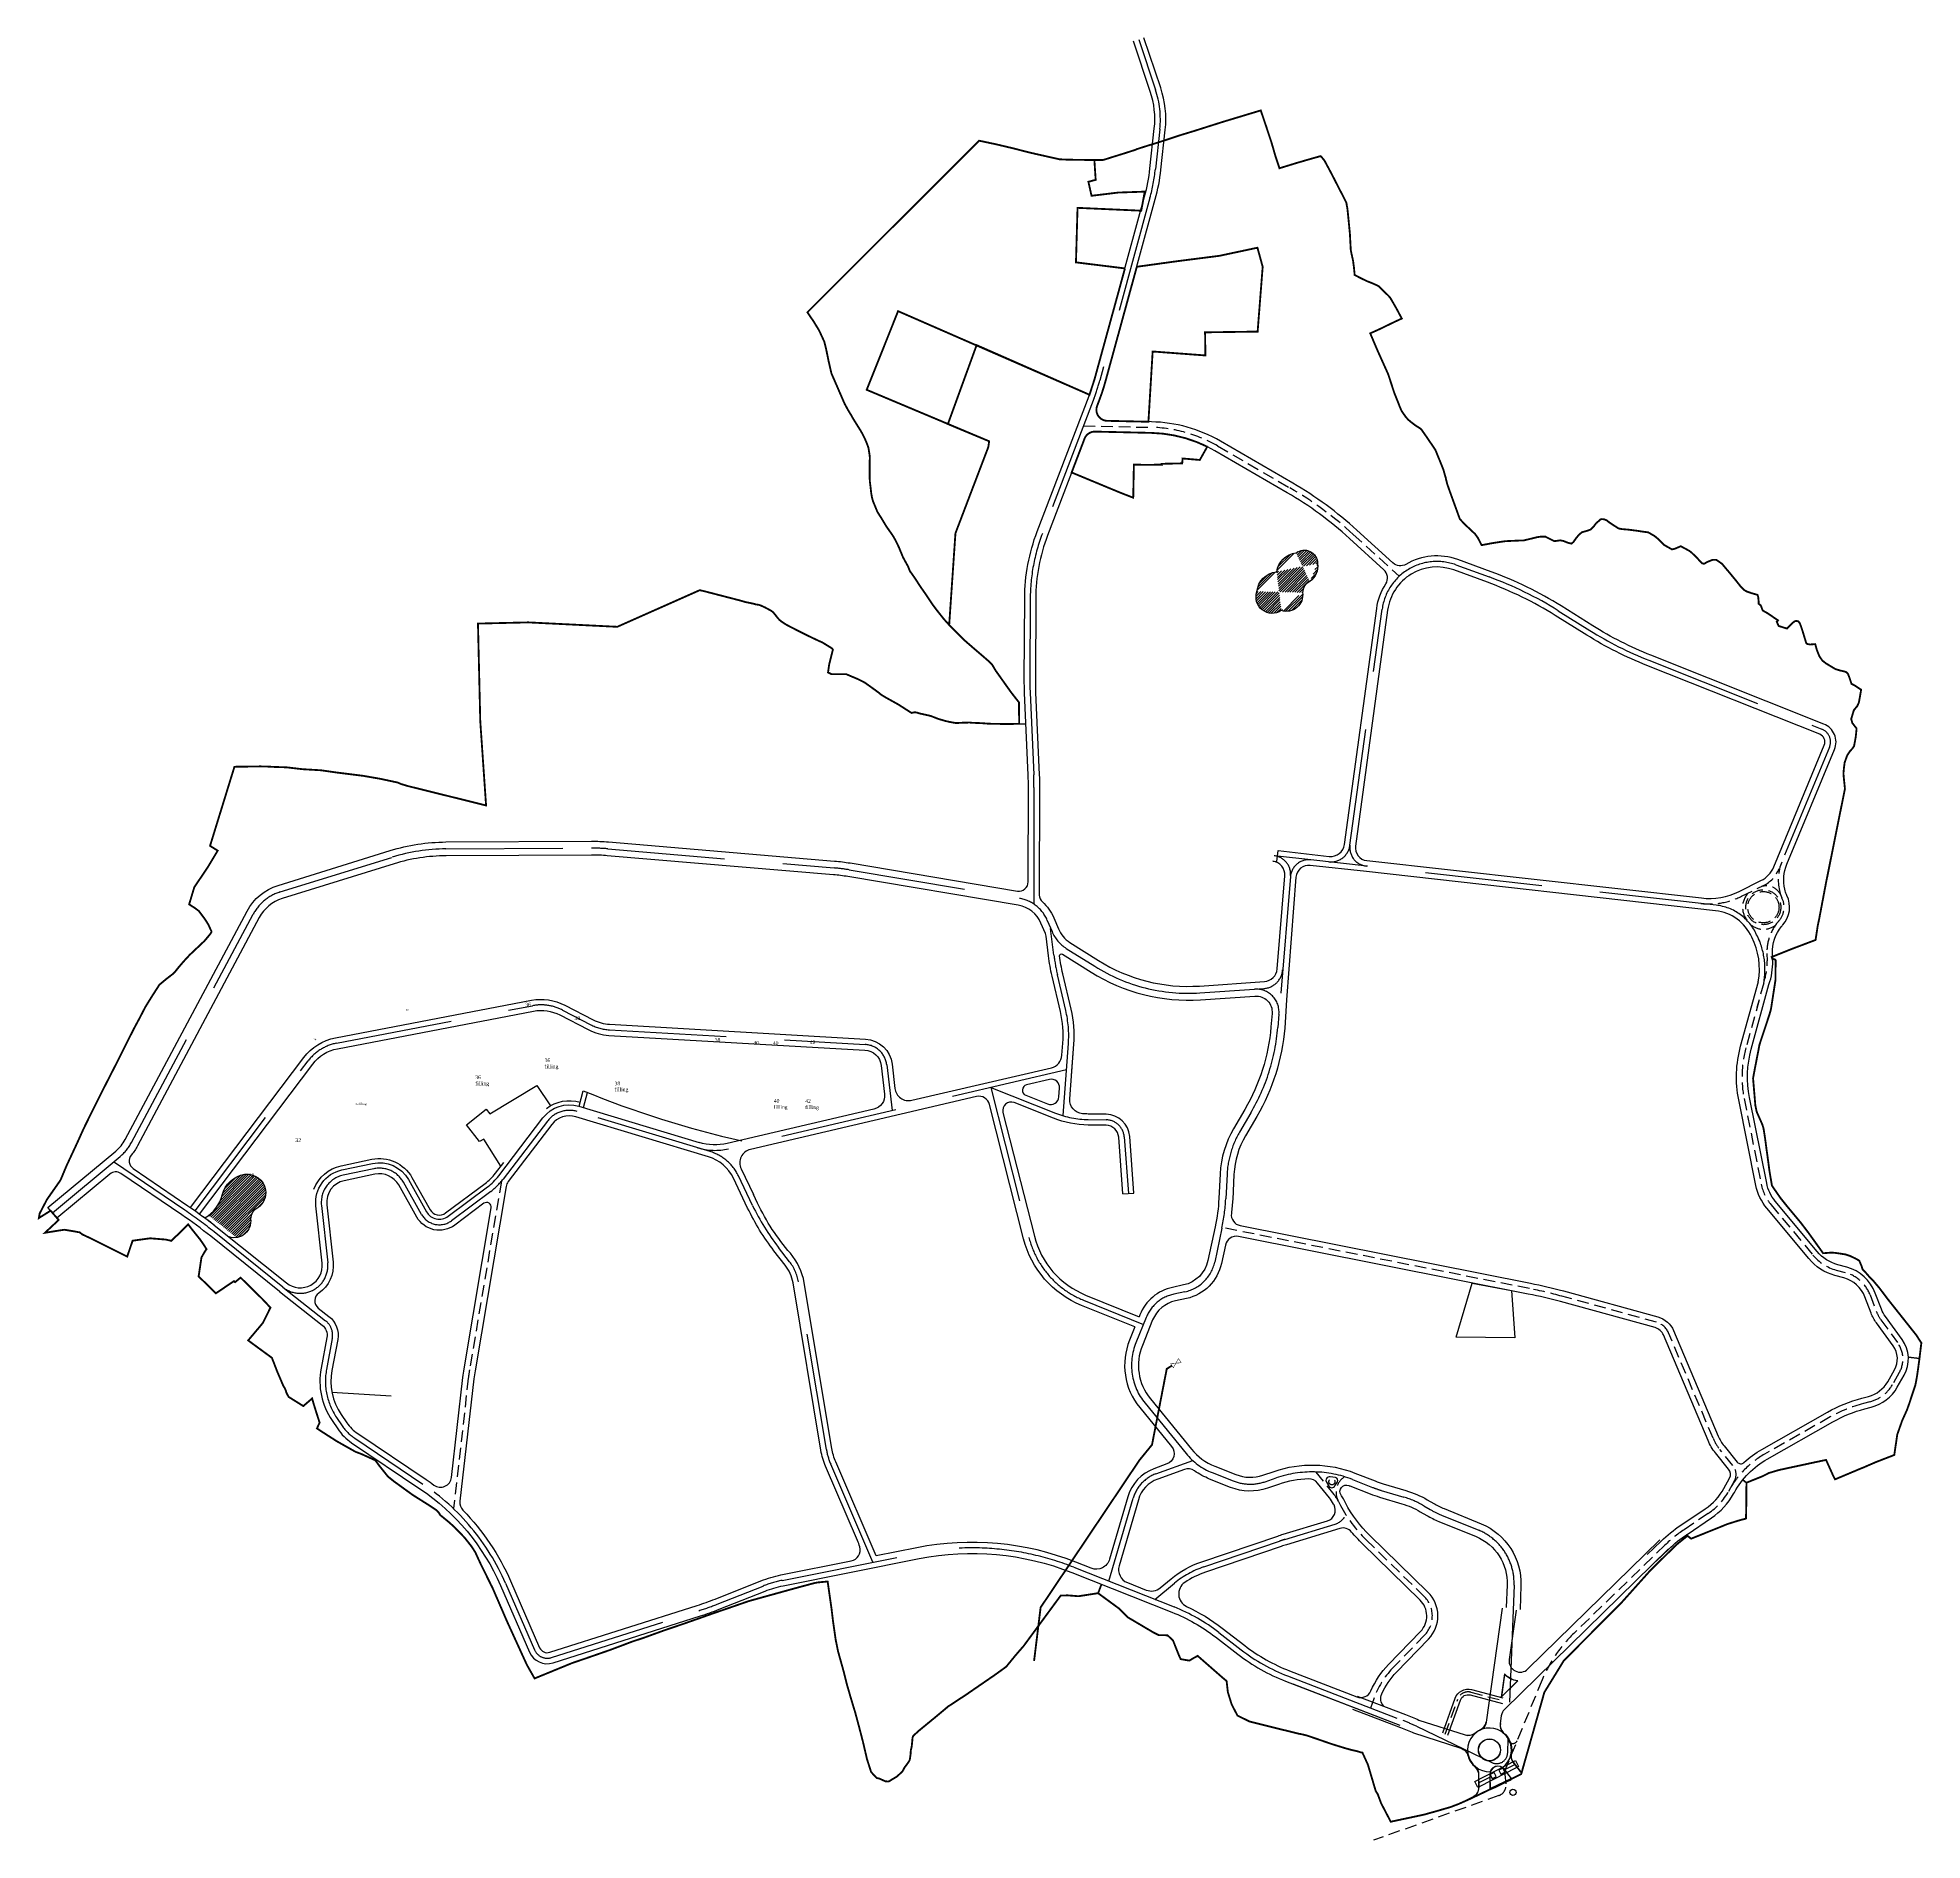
# Model space of a CAD drawing. Header units: millimetres. Extents: x -22696 to 333987, y -7117 to 2643871.
# Drawn here: x 331940 to 333987, y 2641913 to 2643871 of the extents above.
import ezdxf

# ---------------------------------------------------------------- set-up
doc = ezdxf.new("R2010")
doc.units = ezdxf.units.MM
doc.linetypes.add('DASHED', pattern=[19.05, 12.7, -6.35])
for name, color, linetype in [('4 inch dia steel', 215, 'Continuous'), ('L-Geocell', 8, 'Continuous'), ('l-retention pond', 8, 'Continuous'), ('Ltext', 8, 'Continuous'), ('Prop ROW', 8, 'Continuous'), ('Road Centerline', 8, 'DASHED'), ('ROW', 8, 'Continuous'), ('UNmarked IE', 8, 'Continuous')]:
    doc.layers.add(name, color=color, linetype=linetype)
doc.layers.add('Boundary', color=8, linetype='Continuous', lineweight=50)
doc.layers.add('L-green', color=8, linetype='Continuous', lineweight=0)
doc.layers.get('L-green').off()
doc.styles.add('romantic', font='romantic.ttf')

# ---------------------------------------------------------------- blocks, each defined once
blk = doc.blocks.new('A$C440c1878')
at = {"layer": 'ROW', "lineweight": -3}
for points, elevation in [([(28.8, 5.7, 0.242775), (39.3, 2.3, -0.072706), (46.2, 2.9, 0.231321), (55.8, 7.3), (128.1, 109.3)], -43.8), ([(-67, 86.4), (-29.8, 45, -0.020182), (-19.9, 33.1), (18.1, -4.9, -0.263244), (21.3, -16.3, 0.150904), (22.8, -30.5, -0.183124), (22.4, -39), (15.9, -51.8, -0.289116), (5, -58.4), (-7.9, -58.1)], -43.8), ([(-56.1, 96.7), (-18.6, 55.1, -0.018949), (-8.6, 43), (28.8, 5.7)], -43.8), ([(317.7, 84.3), (79.5, 10.7, 0.16504), (73.3, 6.1), (68.3, -0.9, 0.228451), (66.7, -11.2, -0.267044), (64.4, -35, 0.215148), (61.4, -44.4), (64.2, -59.2)], -43.8), ([(140.3, 100.6), (108.9, 56.4, 0.716679), (122.3, 38), (313.7, 97.2)], -43.8), ([(106.7, 31.6, -0.175777), (97.1, 44.9), (82.3, 24.1), (106.7, 31.6)], -0.4), ([(28.9, 5.8, 0.242624), (39.2, 2.5, -0.072606), (46.2, 3.1, 0.231259), (55.6, 7.4, 0.231259)], -43.8), ([(18, -5, -0.265099), (21.1, -16.3, 0.150856), (22.6, -30.6, -0.182803), (22.2, -38.9), (15.8, -51.7, -0.289116), (5, -58.2), (-7.9, -57.9)], -43.8), ([(68.5, -1, 0.228164), (66.9, -11.1, -0.267018), (64.5, -35.1, 0.215241), (61.6, -44.4), (64.4, -59.2)], -43.8), ([(52.1, -59.6), (49.8, -47.2, 0.717684), (32.9, -44.8), (25.4, -59.6)], -43.8), ([(51.9, -59.7), (49.6, -47.2, 0.717684), (33.1, -44.9), (25.6, -59.7)], -43.8)]:
    blk.add_lwpolyline(points, format="xyb", dxfattribs=dict(at, elevation=elevation))
at = {"layer": 'ROW', "lineweight": -3, "elevation": -0.4}
blk.add_lwpolyline([(106.2, 31.7, -0.166983), (97, 44.4), (82.9, 24.4)], format="xyb", close=True, dxfattribs=at)
at = {"layer": 'ROW', "color": 4}
for points, elevation in [([(50.7, -51.5), (14.9, -51.5), (14.9, -44.1), (64.8, -44.1), (64.8, -51.5), (50.7, -51.5)], -0.4), ([(32.7, -47.6), (18.2, -47.4)], -43.8), ([(49.8, -47.6), (62, -47.6)], -43.8)]:
    blk.add_lwpolyline(points, dxfattribs=dict(at, elevation=elevation))
at = {"layer": 'ROW', "elevation": -43.8}
for points in [[(52, -59.4), (25.8, -58.8)], [(38.7, -59.6), (51, -60.6)]]:
    blk.add_lwpolyline(points, dxfattribs=at)
at = {"layer": 'ROW', "lineweight": -3, "elevation": -43.8}
blk.add_lwpolyline([(33.2, -50.1), (38.2, -50.1), (38.2, -45.1), (33.2, -45.1)], close=True, dxfattribs=at)
at = {"layer": 'ROW', "elevation": -0.4}
blk.add_lwpolyline([(43.8, -50.2), (48.8, -50.2), (48.8, -45.2), (43.8, -45.2)], close=True, dxfattribs=at)
at = {"layer": 'ROW', "lineweight": -3}
for radius in [12, 11.8]:
    blk.add_circle((44.9, -21, -43.8), radius, dxfattribs=at)
blk.add_arc((44.9, -21, -43.8), 23.8, 279.5072, 244.3935, dxfattribs=at)

msp = doc.modelspace()

# ---------------------------------------------------------------- hatches: boundary and pattern name
at = {"layer": 'l-retention pond'}
h = msp.add_hatch(dxfattribs=at)
h.set_pattern_fill('ANSI31', color=8, scale=0.6)
edge = h.paths.add_edge_path()
edge.add_arc((333280.9, 2643263.6), 17.6, 159.9253, 303.7811, ccw=False)
edge.add_arc((333288, 2643267.5), 23.8, 95.4605, 174.7734, ccw=False)
edge.add_arc((333309.7, 2643287.5), 24.3, 96.992, 171.2919, ccw=False)
edge.add_arc((333315.6, 2643300), 14.5, 0.4164, 127.5481, ccw=False)
edge.add_arc((333310, 2643297.2), 20.4, -55.3637, 8.1594, ccw=False)
edge.add_arc((333327, 2643268.4), 13.2, 114.2448, 179.2375)
edge.add_arc((333296.1, 2643266), 17.9, -107.5725, 8.3711, ccw=False)
h = msp.add_hatch(dxfattribs=at)
h.set_pattern_fill('ANSI31', color=8, scale=0.6)
h.paths.add_polyline_path([(332179, 2642600.3, 0.284495), (332187.6, 2642619.9, 0.396149), (332164.8, 2642636.7, 0.2981), (332140.4, 2642614.2, -0.172777), (332125.7, 2642592, -0.007795), (332138.3, 2642582.2), (332156, 2642568, 0.416841), (332171.2, 2642588.4, -0.291439)])

# ---------------------------------------------------------------- linework, layer by layer
msp.add_lwpolyline([(333006, 2643126), (333013.3, 2643126.1)])
msp.add_circle((333542.3, 2641965.4), 3.4)
at = {"layer": '4 inch dia steel', "const_width": 2}
msp.add_lwpolyline([(333022.2, 2642108.1), (333029.3, 2642166.3), (333136.6, 2642326.2), (333150.3, 2642343), (333166.3, 2642425.4), (333171.9, 2642428.9)], dxfattribs=at)
at = {"layer": '4 inch dia steel', "const_width": 0.5}
for points in [[(333173.4, 2642426.6), (333170.5, 2642431.3), (333176.2, 2642431.6)], [(333179, 2642436.6), (333182, 2642432), (333176.2, 2642431.6)]]:
    msp.add_lwpolyline(points, close=True, dxfattribs=at)
at = {"layer": 'Boundary'}
msp.add_line((333091.7, 2642181.8), (333095.6, 2642191.5), dxfattribs=at)
for points in [[(333120.9, 2643620.5, 2, 2, 0), (333087.9, 2643500.3, 2, 2, 0), (333082.4, 2643483.3, 2, 2, 0), (332959.8, 2643537.2, 2, 2, 0), (332928.6, 2643451.5, 2, 2, 0), (332973.4, 2643432.8, 2, 2, 0), (332972.5, 2643426.5, 2, 2, 0), (332936.8, 2643332.9, 2, 2, 0), (332930, 2643233.3, 2, 2, 0), (332931.3, 2643232, 2, 2, 0), (332939.1, 2643224, 2, 2, 0), (332945.3, 2643217.8, 2, 2, 0), (332955.9, 2643208.6, 2, 2, 0), (332968, 2643198.2, 2, 2, 0), (332973, 2643193.9, 2, 2, 0), (332976.6, 2643190.3, 2, 2, 0), (332980.5, 2643183.7, 2, 2, 0), (332997.2, 2643160.2, 2, 2, 0), (333005.8, 2643149.2, 2, 2, 0), (333006, 2643126, 2, 2, 0), (332994.4, 2643125.7, 2, 2, 0), (332975.5, 2643126, 2, 2, 0), (332972.7, 2643126.1, 2, 2, 0), (332966, 2643126.6, 2, 2, 0), (332961.6, 2643126.8, 2, 2, 0), (332954.5, 2643127.1, 2, 2, 0), (332952.6, 2643127.3, 2, 2, 0), (332951, 2643127.3, 2, 2, 0), (332945.7, 2643127.2, 2, 2, 0), (332940.1, 2643126.9, 2, 2, 0), (332937.3, 2643126.8, 2, 2, 0), (332934.3, 2643127.3, 2, 2, 0), (332929.9, 2643128.1, 2, 2, 0), (332925.7, 2643129.1, 2, 2, 0), (332919.5, 2643130.9, 2, 2, 0), (332917.6, 2643131.5, 2, 2, 0), (332909.7, 2643134.6, 2, 2, 0), (332897.4, 2643137.3, 2, 2, 0), (332894.5, 2643138.3, 2, 2, 0), (332891.9, 2643138.4, 2, 2, 0), (332889.2, 2643137.7, 2, 2, 0), (332874.5, 2643147.1, 2, 2, 0), (332861.9, 2643154.1, 2, 2, 0), (332856.3, 2643157.4, 2, 2, 0), (332853.3, 2643159.9, 2, 2, 0), (332850.2, 2643162.2, 2, 2, 0), (332838.5, 2643170.6, 2, 2, 0), (332831.5, 2643174.2, 2, 2, 0), (332818.3, 2643179.8, 2, 2, 0), (332818.3, 2643179.8, 2, 2, 0), (332818.3, 2643179.8, 2, 2, 0), (332802.4, 2643179.8, 2, 2, 0), (332798.4, 2643181.7, 2, 2, 0), (332799.7, 2643190.7, 2, 2, 0), (332803.7, 2643206.4, 2, 2, 0), (332802.7, 2643207.9, 2, 2, 0), (332792.3, 2643214.3, 2, 2, 0), (332787.1, 2643216.6, 2, 2, 0), (332782.3, 2643218.9, 2, 2, 0), (332776.8, 2643221.5, 2, 2, 0), (332762.1, 2643228.9, 2, 2, 0), (332758.6, 2643230.7, 2, 2, 0), (332752.5, 2643233.9, 2, 2, 0), (332748.4, 2643236.6, 2, 2, 0), (332745.8, 2643238.7, 2, 2, 0), (332744, 2643240.6, 2, 2, 0), (332741.5, 2643243.8, 2, 2, 0), (332738.9, 2643247, 2, 2, 0), (332736.9, 2643248.6, 2, 2, 0), (332729.9, 2643252.4, 2, 2, 0), (332725, 2643254.6, 2, 2, 0), (332723.1, 2643255.2, 2, 2, 0), (332719.7, 2643255.7, 2, 2, 0), (332717.9, 2643256.3, 2, 2, 0), (332708.6, 2643258.2, 2, 2, 0), (332703.2, 2643259.8, 2, 2, 0), (332664.6, 2643269.8, 2, 2, 0), (332659.1, 2643271.1, 2, 2, 0), (332569.5, 2643231.3, 2, 2, 0), (332472.8, 2643236.1, 2, 2, 0), (332418.2, 2643234.8, 2, 2, 0), (332420.7, 2643128.8, 2, 2, 0), (332427, 2643037.3, 2, 2, 0), (332341.9, 2643058.4, 2, 2, 0), (332334.9, 2643060.5, 2, 2, 0), (332330.9, 2643062.2, 2, 2, 0), (332312.2, 2643066.2, 2, 2, 0), (332293.9, 2643069.4, 2, 2, 0), (332266.7, 2643072.8, 2, 2, 0), (332247.4, 2643075.5, 2, 2, 0), (332227.2, 2643076.7, 2, 2, 0), (332210.3, 2643078.7, 2, 2, 0), (332197.7, 2643079.1, 2, 2, 0), (332190, 2643079.5, 2, 2, 0), (332182, 2643079.7, 2, 2, 0), (332153.7, 2643079.3, 2, 2, 0), (332127.2, 2642993.4, 2, 2, 0), (332135.5, 2642988.2, 2, 2, 0), (332124.6, 2642970, 2, 2, 0), (332110.1, 2642948.5, 2, 2, 0), (332104.5, 2642929.9, 2, 2, 0), (332110.7, 2642925.9, 2, 2, 0), (332115.1, 2642922.6, 2, 2, 0), (332116.8, 2642920.3, 2, 2, 0), (332120.5, 2642915.4, 2, 2, 0), (332123.1, 2642911.6, 2, 2, 0), (332125.6, 2642907.5, 2, 2, 0), (332127.9, 2642902.3, 2, 2, 0), (332128.7, 2642900.8, 2, 2, 0), (332128.8, 2642899.7, 2, 2, 0), (332127.5, 2642897.8, 2, 2, 0), (332124.9, 2642894.6, 2, 2, 0), (332121.2, 2642890.2, 2, 2, 0), (332104.9, 2642874.8, 2, 2, 0), (332099.2, 2642868.6, 2, 2, 0), (332093.8, 2642862.4, 2, 2, 0), (332089.3, 2642856.8, 2, 2, 0), (332086.3, 2642853.9, 2, 2, 0), (332079.8, 2642848.9, 2, 2, 0), (332072.2, 2642842.6, 2, 2, 0), (332063.1, 2642828.4, 2, 2, 0), (332056.8, 2642818.2, 2, 2, 0), (332051.1, 2642807.1, 2, 2, 0), (332045, 2642795.8, 2, 2, 0), (332036.9, 2642779.8, 2, 2, 0), (332027.3, 2642760.6, 2, 2, 0), (332009.1, 2642725, 2, 2, 0), (331992.3, 2642691.2, 2, 2, 0), (331988.4, 2642683, 2, 2, 0), (331983.7, 2642672.5, 2, 2, 0), (331971.3, 2642645.9, 2, 2, 0), (331964.8, 2642630.4, 2, 2, 0), (331950.1, 2642609.4, 2, 2, 0), (331942.1, 2642594.1, 2, 2, 0), (331941.3, 2642589.2, 2, 2, 0), (331954, 2642597.2, 2, 2, 0), (331962.8, 2642587.1, 2, 2, 0), (331947.9, 2642573.2, 2, 2, 0), (331964.1, 2642575.8, 2, 2, 0), (331969, 2642576.5, 2, 2, 0), (331978.8, 2642574.9, 2, 2, 0), (331985.8, 2642573.6, 2, 2, 0), (331988.3, 2642571.5, 2, 2, 0), (331997.7, 2642567.1, 2, 2, 0), (331997.7, 2642567.1, 2, 2, 0), (332011, 2642560.5, 2, 2, 0), (332037.2, 2642547.3, 2, 2, 0), (332043.1, 2642564.6, 2, 2, 0), (332062.1, 2642567.2, 2, 2, 0), (332079.4, 2642565.8, 2, 2, 0), (332085.2, 2642564.4, 2, 2, 0), (332090, 2642569.2, 2, 2, 0), (332093.4, 2642572.2, 2, 2, 0), (332103.5, 2642582.3, 2, 2, 0), (332108, 2642576.4, 2, 2, 0), (332116.6, 2642565.7, 2, 2, 0), (332121, 2642559.2, 2, 2, 0), (332123.4, 2642555.4, 2, 2, 0), (332123.4, 2642555.4, 2, 2, 0), (332121.8, 2642553.2, 2, 2, 0), (332117.9, 2642546.5, 2, 2, 0), (332114.8, 2642525.8, 2, 2, 0), (332121.2, 2642519.6, 2, 2, 0), (332133.5, 2642507.4, 2, 2, 0), (332153.1, 2642520.7, 2, 2, 0), (332154.4, 2642519.6, 2, 2, 0), (332160.4, 2642524.5, 2, 2, 0), (332160.4, 2642524.5, 2, 2, 0), (332184.1, 2642501.2, 2, 2, 0), (332192.8, 2642491.9, 2, 2, 0), (332184.6, 2642475.3, 2, 2, 0), (332168.6, 2642456.3, 2, 2, 0), (332194.4, 2642437.4, 2, 2, 0), (332200.4, 2642421.9, 2, 2, 0), (332206.6, 2642407.4, 2, 2, 0), (332208.4, 2642404.3, 2, 2, 0), (332209.6, 2642401.5, 2, 2, 0), (332210.1, 2642399.6, 2, 2, 0), (332212.5, 2642395, 2, 2, 0), (332220.2, 2642390.2, 2, 2, 0), (332228.5, 2642385, 2, 2, 0), (332238.1, 2642393.3, 2, 2, 0), (332239.4, 2642388.5, 2, 2, 0), (332242.8, 2642377.6, 2, 2, 0), (332246.2, 2642367, 2, 2, 0), (332243.3, 2642360.7, 2, 2, 0), (332251.3, 2642355.5, 2, 2, 0), (332264.9, 2642346.8, 2, 2, 0), (332285.1, 2642335.4, 2, 2, 0), (332291.7, 2642332.9, 2, 2, 0), (332306.7, 2642326.1, 2, 2, 0), (332311.1, 2642320.1, 2, 2, 0), (332320.5, 2642308.4, 2, 2, 0), (332327, 2642303.2, 2, 2, 0), (332347.3, 2642288.5, 2, 2, 0), (332359.2, 2642281, 2, 2, 0), (332365.9, 2642276.8, 2, 2, 0), (332373.4, 2642271.7, 2, 2, 0), (332375.8, 2642269.1, 2, 2, 0), (332376.9, 2642267.1, 2, 2, 0), (332377.4, 2642266.5, 2, 2, 0), (332386.7, 2642258.9, 2, 2, 0), (332392.7, 2642253.5, 2, 2, 0), (332403.6, 2642242.2, 2, 2, 0), (332411.5, 2642232.2, 2, 2, 0), (332415.3, 2642226.2, 2, 2, 0), (332420.5, 2642214.9, 2, 2, 0), (332432.3, 2642190.9, 2, 2, 0), (332434, 2642187.6, 2, 2, 0), (332449.8, 2642151.1, 2, 2, 0), (332471.3, 2642104, 2, 2, 0), (332479.7, 2642089.2, 2, 2, 0), (332512.1, 2642102.5, 2, 2, 0), (332520.4, 2642105.9, 2, 2, 0), (332536.8, 2642111.5, 2, 2, 0), (332562.4, 2642120.4, 2, 2, 0), (332585.7, 2642129.2, 2, 2, 0), (332598.4, 2642133.4, 2, 2, 0), (332621.3, 2642141.7, 2, 2, 0), (332640.8, 2642148.3, 2, 2, 0), (332661.6, 2642155.6, 2, 2, 0), (332673.7, 2642159.9, 2, 2, 0), (332694.1, 2642166.9, 2, 2, 0), (332712.3, 2642173.2, 2, 2, 0), (332762.5, 2642187.1, 2, 2, 0), (332782.1, 2642192.4, 2, 2, 0), (332786.6, 2642193.4, 2, 2, 0), (332798, 2642194.5, 2, 2, 0), (332800.2, 2642179, 2, 2, 0), (332802.1, 2642165.9, 2, 2, 0), (332803.8, 2642151.7, 2, 2, 0), (332806.8, 2642130.8, 2, 2, 0), (332809.3, 2642118.6, 2, 2, 0), (332815.5, 2642096.4, 2, 2, 0), (332818.7, 2642083.4, 2, 2, 0), (332823.6, 2642066.5, 2, 2, 0), (332828, 2642052, 2, 2, 0), (332832, 2642037.1, 2, 2, 0), (332836.3, 2642020.6, 2, 2, 0), (332840.7, 2642001.7, 2, 2, 0), (332845.2, 2641987.6, 2, 2, 0), (332851.2, 2641981.1, 2, 2, 0), (332854, 2641980.5, 2, 2, 0), (332858.7, 2641978.4, 2, 2, 0), (332860.8, 2641977.5, 2, 2, 0), (332863.6, 2641977.3, 2, 2, 0), (332865.1, 2641977.6, 2, 2, 0), (332867.9, 2641979.5, 2, 2, 0), (332873.3, 2641982.7, 2, 2, 0), (332879.3, 2641988.3, 2, 2, 0), (332881.4, 2641992.3, 2, 2, 0), (332886.3, 2641999, 2, 2, 0), (332887.2, 2642000.9, 2, 2, 0), (332887.9, 2642005.6, 2, 2, 0), (332888.2, 2642008.1, 2, 2, 0), (332888.3, 2642011.2, 2, 2, 0), (332889.3, 2642015.2, 2, 2, 0), (332889.9, 2642021.3, 2, 2, 0), (332890.2, 2642024.9, 2, 2, 0), (332891, 2642026.9, 2, 2, 0), (332896.9, 2642032.3, 2, 2, 0), (332917.6, 2642049.3, 2, 2, 0), (332928.8, 2642058.7, 2, 2, 0), (332948.3, 2642071.5, 2, 2, 0), (332968.2, 2642085.2, 2, 2, 0), (332979, 2642092.6, 2, 2, 0), (332991.9, 2642101.9, 2, 2, 0), (333002.3, 2642114.6, 2, 2, 0), (333010.9, 2642124.5, 2, 2, 0), (333051.2, 2642179.3, 2, 2, 0), (333059.1, 2642179.4, 2, 2, 0), (333070.4, 2642178.5, 2, 2, 0), (333091.7, 2642181.8, 2, 2, 0), (333094.2, 2642180, 2, 2, 0), (333114.1, 2642165.4, 2, 2, 0), (333124.3, 2642155.4, 2, 2, 0), (333129.6, 2642152.3, 2, 2, 0), (333151.7, 2642139.2, 2, 2, 0), (333157.7, 2642136.2, 2, 2, 0), (333167.1, 2642136.1, 2, 2, 0), (333173.1, 2642130.5, 2, 2, 0), (333179.4, 2642114.6, 2, 2, 0), (333181.4, 2642110.2, 2, 2, 0), (333190.6, 2642108.6, 2, 2, 0), (333191.3, 2642108.8, 2, 2, 0), (333195.7, 2642111.5, 2, 2, 0), (333199.9, 2642113.7, 2, 2, 0), (333226.3, 2642090.6, 2, 2, 0), (333231.3, 2642086.4, 2, 2, 0), (333232.7, 2642074.2, 2, 2, 0), (333236.8, 2642061, 2, 2, 0), (333243.1, 2642048.9, 2, 2, 0), (333256.1, 2642042.5, 2, 2, 0), (333267.5, 2642039.6, 2, 2, 0), (333292.3, 2642033.4, 2, 2, 0), (333294.6, 2642032.9, 2, 2, 0), (333309.5, 2642029.2, 2, 2, 0), (333312.4, 2642028.7, 2, 2, 0), (333318.3, 2642027.3, 2, 2, 0), (333328.9, 2642023.7, 2, 2, 0), (333345.4, 2642018, 2, 2, 0), (333359.9, 2642013.5, 2, 2, 0), (333365.7, 2642011.9, 2, 2, 0), (333369.9, 2642010.9, 2, 2, 0), (333374.1, 2642009.9, 2, 2, 0), (333377.2, 2642008.9, 2, 2, 0), (333378.8, 2642008.7, 2, 2, 0), (333384.8, 2641995.5, 2, 2, 0), (333393.2, 2641967.2, 2, 2, 0), (333395.5, 2641963.4, 2, 2, 0), (333399.2, 2641953.5, 2, 2, 0), (333409.6, 2641933.6, 2, 2, 0), (333445.7, 2641941.3, 2, 2, 0), (333458.6, 2641944.9, 2, 2, 0), (333474.5, 2641949.5, 2, 2, 0), (333483.4, 2641952.9, 2, 2, 0), (333489.7, 2641955.7, 2, 2, 0), (333495.1, 2641958.1, 2, 2, 0), (333511.5, 2641965.9, 2, 2, 0), (333518.2, 2641969.1, 2, 2, 0), (333523.3, 2641971.2, 2, 2, 0), (333525.3, 2641972.2, 2, 2, 0), (333526.2, 2641972.7, 2, 2, 0), (333526.2, 2641972.7, 2, 2, 0), (333526.2, 2641972.7, 2, 2, 0), (333526.2, 2641972.7, 2, 2, 0), (333551.3, 2641985.4, 2, 2, 0), (333559.5, 2642014.3, 2, 2, 0), (333576.4, 2642074.1, 2, 2, 0), (333597.6, 2642108.6, 2, 2, 0), (333660, 2642171.3, 2, 2, 0), (333690.8, 2642205.7, 2, 2, 0), (333719.7, 2642234.3, 2, 2, 0), (333731.9, 2642244.1, 2, 2, 0), (333735.8, 2642241, 2, 2, 0), (333749.3, 2642246.4, 2, 2, 0), (333767.5, 2642253.7, 2, 2, 0), (333774.8, 2642256.7, 2, 2, 0), (333779.5, 2642258.2, 2, 2, 0), (333786.8, 2642260.5, 2, 2, 0), (333795.3, 2642262.8, 2, 2, 0), (333795.5, 2642262.9, 2, 2, 0), (333795.5, 2642266.3, 2, 2, 0), (333795.7, 2642275.3, 2, 2, 0), (333795.8, 2642284, 2, 2, 0), (333795.8, 2642291.6, 2, 2, 0), (333795.8, 2642294.2, 2, 2, 0), (333796, 2642301.8, 2, 2, 0), (333813.7, 2642308.9, 2, 2, 0), (333820.2, 2642312.3, 2, 2, 0), (333831.4, 2642315.6, 2, 2, 0), (333873.2, 2642324.6, 2, 2, 0), (333882.4, 2642326.5, 2, 2, 0), (333890.3, 2642309, 2, 2, 0), (333892.1, 2642305.4, 2, 2, 0), (333919.7, 2642317, 2, 2, 0), (333923, 2642318.3, 2, 2, 0), (333936.1, 2642324, 2, 2, 0), (333955.2, 2642331.4, 2, 2, 0), (333956.5, 2642331.9, 2, 2, 0), (333959.7, 2642354, 2, 2, 0), (333965, 2642369.1, 2, 2, 0), (333970.3, 2642380.9, 2, 2, 0), (333972.7, 2642387.6, 2, 2, 0), (333974.9, 2642394.3, 2, 2, 0), (333979.4, 2642407.8, 2, 2, 0), (333980.8, 2642415.2, 2, 2, 0), (333981.7, 2642420.9, 2, 2, 0), (333983.6, 2642434.8, 2, 2, 0), (333985.9, 2642453.6, 2, 2, 0), (333980.3, 2642462.2, 2, 2, 0), (333949.3, 2642501.3, 2, 2, 0), (333940.1, 2642513.5, 2, 2, 0), (333933.8, 2642520.9, 2, 2, 0), (333930.2, 2642524.5, 2, 2, 0), (333926.1, 2642529.2, 2, 2, 0), (333922.1, 2642533.5, 2, 2, 0), (333920.9, 2642537.2, 2, 2, 0), (333918.4, 2642543, 2, 2, 0), (333914.1, 2642545.4, 2, 2, 0), (333908.5, 2642548, 2, 2, 0), (333903.5, 2642549.7, 2, 2, 0), (333893, 2642551.3, 2, 2, 0), (333888.5, 2642551.7, 2, 2, 0), (333879.2, 2642551, 2, 2, 0), (333863.2, 2642573.3, 2, 2, 0), (333854.8, 2642584.3, 2, 2, 0), (333840.2, 2642601.8, 2, 2, 0), (333832.7, 2642611.2, 2, 2, 0), (333823.6, 2642624.4, 2, 2, 0), (333820.9, 2642640.5, 2, 2, 0), (333819.3, 2642652.6, 2, 2, 0), (333817.9, 2642662.6, 2, 2, 0), (333816.2, 2642675.5, 2, 2, 0), (333814.5, 2642686.5, 2, 2, 0), (333813.2, 2642690.7, 2, 2, 0), (333807.1, 2642704.5, 2, 2, 0), (333805.6, 2642711.4, 2, 2, 0), (333803.1, 2642741, 2, 2, 0), (333805.1, 2642751.7, 2, 2, 0), (333809.1, 2642772.3, 2, 2, 0), (333810, 2642777.2, 2, 2, 0), (333811.7, 2642782.5, 2, 2, 0), (333821, 2642810.5, 2, 2, 0), (333822.6, 2642816.3, 2, 2, 0), (333827.5, 2642848.1, 2, 2, 0), (333827.6, 2642869.2, 2, 2, 0), (333826.9, 2642870, 2, 2, 0), (333825.1, 2642870.5, 2, 2, 0), (333824.2, 2642870.2, 2, 2, 0), (333823.3, 2642872.7, 2, 2, 0), (333844, 2642881, 2, 2, 0), (333854.3, 2642884.9, 2, 2, 0), (333871, 2642891.2, 2, 2, 0), (333873.3, 2642906.4, 2, 2, 0), (333875, 2642914.5, 2, 2, 0), (333882, 2642951.5, 2, 2, 0), (333894.4, 2643013.3, 2, 2, 0), (333901.8, 2643049.9, 2, 2, 0), (333902.9, 2643055.2, 2, 2, 0), (333901.5, 2643069.1, 2, 2, 0), (333901.3, 2643072.3, 2, 2, 0), (333901.8, 2643078, 2, 2, 0), (333902.6, 2643084, 2, 2, 0), (333905.4, 2643091.8, 2, 2, 0), (333908.5, 2643096.5, 2, 2, 0), (333911, 2643099, 2, 2, 0), (333912.8, 2643101.7, 2, 2, 0), (333914.6, 2643111.4, 2, 2, 0), (333915.4, 2643119.2, 2, 2, 0), (333915.5, 2643121, 2, 2, 0), (333914.1, 2643122.7, 2, 2, 0), (333910.9, 2643126.9, 2, 2, 0), (333909.7, 2643131.2, 2, 2, 0), (333912.3, 2643139.9, 2, 2, 0), (333913, 2643141.3, 2, 2, 0), (333916.2, 2643145.1, 2, 2, 0), (333916.2, 2643145.1, 2, 2, 0), (333918, 2643148.9, 2, 2, 0), (333919.3, 2643156.1, 2, 2, 0), (333920.5, 2643163, 2, 2, 0), (333913.1, 2643167.8, 2, 2, 0), (333910, 2643169.4, 2, 2, 0), (333907.5, 2643176.9, 2, 2, 0), (333906, 2643180.6, 2, 2, 0), (333904.5, 2643182, 2, 2, 0), (333902.6, 2643182.7, 2, 2, 0), (333897.2, 2643184, 2, 2, 0), (333892.7, 2643185.3, 2, 2, 0), (333888, 2643188.1, 2, 2, 0), (333884.6, 2643190.2, 2, 2, 0), (333882.4, 2643191.5, 2, 2, 0), (333878.3, 2643194.7, 2, 2, 0), (333875, 2643199.6, 2, 2, 0), (333872.4, 2643206.2, 2, 2, 0), (333870.6, 2643212.5, 2, 2, 0), (333864.9, 2643212.1, 2, 2, 0), (333861.9, 2643212.7, 2, 2, 0), (333860.9, 2643213.7, 2, 2, 0), (333860.5, 2643214.8, 2, 2, 0), (333857, 2643226.3, 2, 2, 0), (333855.4, 2643231.1, 2, 2, 0), (333854.2, 2643234.4, 2, 2, 0), (333853.5, 2643235.7, 2, 2, 0), (333852.8, 2643236.6, 2, 2, 0), (333852.2, 2643237.2, 2, 2, 0), (333851.3, 2643237.5, 2, 2, 0), (333850.1, 2643237.6, 2, 2, 0), (333848.8, 2643237.5, 2, 2, 0), (333848.1, 2643237.1, 2, 2, 0), (333846.4, 2643235.8, 2, 2, 0), (333839.9, 2643229.4, 2, 2, 0), (333830.9, 2643232.2, 2, 2, 0), (333828.8, 2643236.8, 2, 2, 0), (333830.2, 2643238.3, 2, 2, 0), (333818.9, 2643246, 2, 2, 0), (333813.6, 2643249, 2, 2, 0), (333811.5, 2643254.5, 2, 2, 0), (333809.2, 2643256.3, 2, 2, 0), (333809.2, 2643258.4, 2, 2, 0), (333808.7, 2643263.7, 2, 2, 0), (333807.9, 2643266, 2, 2, 0), (333801.3, 2643267.9, 2, 2, 0), (333796.6, 2643269.5, 2, 2, 0), (333793.8, 2643271, 2, 2, 0), (333790, 2643274.6, 2, 2, 0), (333784.5, 2643281.6, 2, 2, 0), (333776.9, 2643290.8, 2, 2, 0), (333769.3, 2643299.8, 2, 2, 0), (333763.1, 2643304.1, 2, 2, 0), (333759.3, 2643304.1, 2, 2, 0), (333753.5, 2643301.8, 2, 2, 0), (333750.1, 2643299.8, 2, 2, 0), (333747.8, 2643300.1, 2, 2, 0), (333741.8, 2643306.6, 2, 2, 0), (333736.1, 2643312.1, 2, 2, 0), (333733.7, 2643313.9, 2, 2, 0), (333724.6, 2643318.8, 2, 2, 0), (333718, 2643316, 2, 2, 0), (333715, 2643315.4, 2, 2, 0), (333706.3, 2643320.3, 2, 2, 0), (333699.8, 2643326.9, 2, 2, 0), (333696.1, 2643329.9, 2, 2, 0), (333689.2, 2643333.9, 2, 2, 0), (333685.9, 2643334.3, 2, 2, 0), (333676.3, 2643335.7, 2, 2, 0), (333668, 2643336.8, 2, 2, 0), (333660.7, 2643337.4, 2, 2, 0), (333657.1, 2643338.1, 2, 2, 0), (333650.3, 2643342.4, 2, 2, 0), (333647.3, 2643344.4, 2, 2, 0), (333644, 2643347, 2, 2, 0), (333641.5, 2643348, 2, 2, 0), (333638.7, 2643348.3, 2, 2, 0), (333637.3, 2643347.9, 2, 2, 0), (333635.6, 2643346.3, 2, 2, 0), (333632.5, 2643343.7, 2, 2, 0), (333630.5, 2643340.8, 2, 2, 0), (333630.5, 2643340.8, 2, 2, 0), (333626.8, 2643337, 2, 2, 0), (333623.3, 2643335.7, 2, 2, 0), (333617.3, 2643334, 2, 2, 0), (333614.3, 2643331.6, 2, 2, 0), (333610.8, 2643327.4, 2, 2, 0), (333608, 2643323.4, 2, 2, 0), (333605.8, 2643321.6, 2, 2, 0), (333601.6, 2643322.7, 2, 2, 0), (333597.6, 2643324.4, 2, 2, 0), (333593.6, 2643325.2, 2, 2, 0), (333587.2, 2643324.3, 2, 2, 0), (333577.6, 2643329.2, 2, 2, 0), (333572.5, 2643329.2, 2, 2, 0), (333568.4, 2643328.6, 2, 2, 0), (333553.7, 2643325, 2, 2, 0), (333551.8, 2643325.1, 2, 2, 0), (333538.4, 2643324.5, 2, 2, 0), (333534, 2643324.3, 2, 2, 0), (333528, 2643323.4, 2, 2, 0), (333522.6, 2643322.6, 2, 2, 0), (333518, 2643321.8, 2, 2, 0), (333508.3, 2643320, 2, 2, 0), (333504.1, 2643328.1, 2, 2, 0), (333501.1, 2643332.2, 2, 2, 0), (333489.7, 2643342.9, 2, 2, 0), (333484.6, 2643348.4, 2, 2, 0), (333473, 2643380.4, 2, 2, 0), (333470.8, 2643386.7, 2, 2, 0), (333469.2, 2643393.5, 2, 2, 0), (333466.7, 2643402.1, 2, 2, 0), (333465.1, 2643406.2, 2, 2, 0), (333458, 2643423.6, 2, 2, 0), (333446.6, 2643440.3, 2, 2, 0), (333442.5, 2643446.1, 2, 2, 0), (333436, 2643450.3, 2, 2, 0), (333430.8, 2643454.3, 2, 2, 0), (333429.4, 2643455.5, 2, 2, 0), (333427.7, 2643457.2, 2, 2, 0), (333426, 2643459.1, 2, 2, 0), (333421.7, 2643465.2, 2, 2, 0), (333420.6, 2643467.4, 2, 2, 0), (333419.3, 2643470.5, 2, 2, 0), (333417.5, 2643475.2, 2, 2, 0), (333413.4, 2643485.4, 2, 2, 0), (333406.9, 2643505.4, 2, 2, 0), (333394.9, 2643532.1, 2, 2, 0), (333387.3, 2643550, 2, 2, 0), (333397.3, 2643554.5, 2, 2, 0), (333413.6, 2643562.4, 2, 2, 0), (333421.6, 2643566.1, 2, 2, 0), (333415.6, 2643577.3, 2, 2, 0), (333411, 2643585.3, 2, 2, 0), (333408.7, 2643589.1, 2, 2, 0), (333406.8, 2643591.1, 2, 2, 0), (333400.7, 2643597, 2, 2, 0), (333396.7, 2643601, 2, 2, 0), (333395, 2643602, 2, 2, 0), (333388.9, 2643604.7, 2, 2, 0), (333384.2, 2643606.5, 2, 2, 0), (333376.9, 2643610, 2, 2, 0), (333370.4, 2643613.4, 2, 2, 0), (333369.5, 2643622.7, 2, 2, 0), (333368.6, 2643629.1, 2, 2, 0), (333366.2, 2643640.1, 2, 2, 0), (333365.2, 2643658.4, 2, 2, 0), (333363.8, 2643672.8, 2, 2, 0), (333362.9, 2643681.8, 2, 2, 0), (333362.4, 2643686.3, 2, 2, 0), (333361.9, 2643688.6, 2, 2, 0), (333361.5, 2643691.5, 2, 2, 0), (333357.1, 2643700.4, 2, 2, 0), (333353.4, 2643707.4, 2, 2, 0), (333348.4, 2643717.3, 2, 2, 0), (333342.8, 2643728, 2, 2, 0), (333339.6, 2643733.9, 2, 2, 0), (333338.2, 2643736.6, 2, 2, 0), (333337, 2643738.4, 2, 2, 0), (333335.1, 2643740.7, 2, 2, 0), (333333.4, 2643742.5, 2, 2, 0), (333322.1, 2643739.3, 2, 2, 0), (333307.9, 2643735.2, 2, 2, 0), (333288.7, 2643729.3, 2, 2, 0), (333284.3, 2643742.6, 2, 2, 0), (333280.2, 2643756.8, 2, 2, 0), (333274.2, 2643775, 2, 2, 0), (333268.4, 2643792.1, 2, 2, 0), (333227, 2643779.6, 2, 2, 0), (333195.5, 2643769.6, 2, 2, 0), (333179.4, 2643764.7, 2, 2, 0), (333161.7, 2643758.8, 2, 2, 0), (333144.9, 2643753.6, 2, 2, 0), (333134.2, 2643750.2, 2, 2, 0), (333131.9, 2643749.2, 2, 2, 0), (333121.6, 2643745.9, 2, 2, 0), (333106.2, 2643741.1, 2, 2, 0), (333100.2, 2643739.2, 2, 2, 0), (333096.8, 2643738.2, 2, 2, 0), (333087.7, 2643738.2, 2, 2, 0), (333089.1, 2643716.7, 2, 2, 0), (333081.2, 2643714.6, 2, 2, 0), (333084.6, 2643699.4, 2, 2, 0), (333113.6, 2643702.9, 2, 2, 0), (333142.4, 2643703.9, 2, 2, 0), (333138.6, 2643683.2, 2, 2, 0), (333069.4, 2643686.3, 2, 2, 0), (333069.4, 2643686.3, 2, 2, 0), (333067.7, 2643627.1, 2, 2, 0), (333121, 2643620.5, 0, 0, 0)], [(333120.9, 2643620.5, 2, 2, 0), (333087.9, 2643500.3, 2, 2, 0), (333082.4, 2643483.3, 2, 2, 0), (332874.5, 2643574.1, 2, 2, 0), (332840.4, 2643488.7, 2, 2, 0), (332973.4, 2643432.8, 2, 2, 0), (332972.5, 2643426.5, 2, 2, 0), (332936.8, 2643332.9, 2, 2, 0), (332930, 2643233.3, 2, 2, 0), (332931.3, 2643232, 2, 2, 0), (332939.1, 2643224, 2, 2, 0), (332945.3, 2643217.8, 2, 2, 0), (332955.9, 2643208.6, 2, 2, 0), (332968, 2643198.2, 2, 2, 0), (332973, 2643193.9, 2, 2, 0), (332976.6, 2643190.3, 2, 2, 0), (332980.5, 2643183.7, 2, 2, 0), (332997.2, 2643160.2, 2, 2, 0), (333005.8, 2643149.2, 2, 2, 0), (333006, 2643126, 2, 2, 0), (332994.4, 2643125.7, 2, 2, 0), (332975.5, 2643126, 2, 2, 0), (332972.7, 2643126.1, 2, 2, 0), (332966, 2643126.6, 2, 2, 0), (332961.6, 2643126.8, 2, 2, 0), (332954.5, 2643127.1, 2, 2, 0), (332952.6, 2643127.3, 2, 2, 0), (332951, 2643127.3, 2, 2, 0), (332945.7, 2643127.2, 2, 2, 0), (332940.1, 2643126.9, 2, 2, 0), (332937.3, 2643126.8, 2, 2, 0), (332934.3, 2643127.3, 2, 2, 0), (332929.9, 2643128.1, 2, 2, 0), (332925.7, 2643129.1, 2, 2, 0), (332919.5, 2643130.9, 2, 2, 0), (332917.6, 2643131.5, 2, 2, 0), (332909.7, 2643134.6, 2, 2, 0), (332897.4, 2643137.3, 2, 2, 0), (332894.5, 2643138.3, 2, 2, 0), (332891.9, 2643138.4, 2, 2, 0), (332889.2, 2643137.7, 2, 2, 0), (332874.5, 2643147.1, 2, 2, 0), (332861.9, 2643154.1, 2, 2, 0), (332856.3, 2643157.4, 2, 2, 0), (332853.3, 2643159.9, 2, 2, 0), (332850.2, 2643162.2, 2, 2, 0), (332838.5, 2643170.6, 2, 2, 0), (332831.5, 2643174.2, 2, 2, 0), (332818.3, 2643179.8, 2, 2, 0), (332818.3, 2643179.8, 2, 2, 0), (332818.3, 2643179.8, 2, 2, 0), (332802.4, 2643179.8, 2, 2, 0), (332798.4, 2643181.7, 2, 2, 0), (332799.7, 2643190.7, 2, 2, 0), (332803.7, 2643206.4, 2, 2, 0), (332802.7, 2643207.9, 2, 2, 0), (332792.3, 2643214.3, 2, 2, 0), (332787.1, 2643216.6, 2, 2, 0), (332782.3, 2643218.9, 2, 2, 0), (332776.8, 2643221.5, 2, 2, 0), (332762.1, 2643228.9, 2, 2, 0), (332758.6, 2643230.7, 2, 2, 0), (332752.5, 2643233.9, 2, 2, 0), (332748.4, 2643236.6, 2, 2, 0), (332745.8, 2643238.7, 2, 2, 0), (332744, 2643240.6, 2, 2, 0), (332741.5, 2643243.8, 2, 2, 0), (332738.9, 2643247, 2, 2, 0), (332736.9, 2643248.6, 2, 2, 0), (332729.9, 2643252.4, 2, 2, 0), (332725, 2643254.6, 2, 2, 0), (332723.1, 2643255.2, 2, 2, 0), (332719.7, 2643255.7, 2, 2, 0), (332717.9, 2643256.3, 2, 2, 0), (332708.6, 2643258.2, 2, 2, 0), (332703.2, 2643259.8, 2, 2, 0), (332664.6, 2643269.8, 2, 2, 0), (332659.1, 2643271.1, 2, 2, 0), (332569.5, 2643231.3, 2, 2, 0), (332472.8, 2643236.1, 2, 2, 0), (332418.2, 2643234.8, 2, 2, 0), (332420.7, 2643128.8, 2, 2, 0), (332427, 2643037.3, 2, 2, 0), (332341.9, 2643058.4, 2, 2, 0), (332334.9, 2643060.5, 2, 2, 0), (332330.9, 2643062.2, 2, 2, 0), (332312.2, 2643066.2, 2, 2, 0), (332293.9, 2643069.4, 2, 2, 0), (332266.7, 2643072.8, 2, 2, 0), (332247.4, 2643075.5, 2, 2, 0), (332227.2, 2643076.7, 2, 2, 0), (332210.3, 2643078.7, 2, 2, 0), (332197.7, 2643079.1, 2, 2, 0), (332190, 2643079.5, 2, 2, 0), (332182, 2643079.7, 2, 2, 0), (332153.7, 2643079.3, 2, 2, 0), (332127.2, 2642993.4, 2, 2, 0), (332135.5, 2642988.2, 2, 2, 0), (332124.6, 2642970, 2, 2, 0), (332110.1, 2642948.5, 2, 2, 0), (332104.5, 2642929.9, 2, 2, 0), (332110.7, 2642925.9, 2, 2, 0), (332115.1, 2642922.6, 2, 2, 0), (332116.8, 2642920.3, 2, 2, 0), (332120.5, 2642915.4, 2, 2, 0), (332123.1, 2642911.6, 2, 2, 0), (332125.6, 2642907.5, 2, 2, 0), (332127.9, 2642902.3, 2, 2, 0), (332128.7, 2642900.8, 2, 2, 0), (332128.8, 2642899.7, 2, 2, 0), (332127.5, 2642897.8, 2, 2, 0), (332124.9, 2642894.6, 2, 2, 0), (332121.2, 2642890.2, 2, 2, 0), (332104.9, 2642874.8, 2, 2, 0), (332099.2, 2642868.6, 2, 2, 0), (332093.8, 2642862.4, 2, 2, 0), (332089.3, 2642856.8, 2, 2, 0), (332086.3, 2642853.9, 2, 2, 0), (332079.8, 2642848.9, 2, 2, 0), (332072.2, 2642842.6, 2, 2, 0), (332063.1, 2642828.4, 2, 2, 0), (332056.8, 2642818.2, 2, 2, 0), (332051.1, 2642807.1, 2, 2, 0), (332045, 2642795.8, 2, 2, 0), (332036.9, 2642779.8, 2, 2, 0), (332027.3, 2642760.6, 2, 2, 0), (332009.1, 2642725, 2, 2, 0), (331992.3, 2642691.2, 2, 2, 0), (331988.4, 2642683, 2, 2, 0), (331983.7, 2642672.5, 2, 2, 0), (331971.3, 2642645.9, 2, 2, 0), (331964.8, 2642630.4, 2, 2, 0), (331950.1, 2642609.4, 2, 2, 0), (331942.1, 2642594.1, 2, 2, 0), (331941.3, 2642589.2, 2, 2, 0), (331954, 2642597.2, 2, 2, 0), (331962.8, 2642587.1, 2, 2, 0), (331947.9, 2642573.2, 2, 2, 0), (331964.1, 2642575.8, 2, 2, 0), (331969, 2642576.5, 2, 2, 0), (331978.8, 2642574.9, 2, 2, 0), (331985.8, 2642573.6, 2, 2, 0), (331988.3, 2642571.5, 2, 2, 0), (331997.7, 2642567.1, 2, 2, 0), (331997.7, 2642567.1, 2, 2, 0), (332011, 2642560.5, 2, 2, 0), (332037.2, 2642547.3, 2, 2, 0), (332043.1, 2642564.6, 2, 2, 0), (332062.1, 2642567.2, 2, 2, 0), (332079.4, 2642565.8, 2, 2, 0), (332085.2, 2642564.4, 2, 2, 0), (332090, 2642569.2, 2, 2, 0), (332093.4, 2642572.2, 2, 2, 0), (332103.5, 2642582.3, 2, 2, 0), (332108, 2642576.4, 2, 2, 0), (332116.6, 2642565.7, 2, 2, 0), (332121, 2642559.2, 2, 2, 0), (332123.4, 2642555.4, 2, 2, 0), (332123.4, 2642555.4, 2, 2, 0), (332121.8, 2642553.2, 2, 2, 0), (332117.9, 2642546.5, 2, 2, 0), (332114.8, 2642525.8, 2, 2, 0), (332121.2, 2642519.6, 2, 2, 0), (332133.5, 2642507.4, 2, 2, 0), (332153.1, 2642520.7, 2, 2, 0), (332154.4, 2642519.6, 2, 2, 0), (332160.4, 2642524.5, 2, 2, 0), (332160.4, 2642524.5, 2, 2, 0), (332184.1, 2642501.2, 2, 2, 0), (332192.8, 2642491.9, 2, 2, 0), (332184.6, 2642475.3, 2, 2, 0), (332168.6, 2642456.3, 2, 2, 0), (332194.4, 2642437.4, 2, 2, 0), (332200.4, 2642421.9, 2, 2, 0), (332206.6, 2642407.4, 2, 2, 0), (332208.4, 2642404.3, 2, 2, 0), (332209.6, 2642401.5, 2, 2, 0), (332210.1, 2642399.6, 2, 2, 0), (332212.5, 2642395, 2, 2, 0), (332220.2, 2642390.2, 2, 2, 0), (332228.5, 2642385, 2, 2, 0), (332238.1, 2642393.3, 2, 2, 0), (332239.4, 2642388.5, 2, 2, 0), (332242.8, 2642377.6, 2, 2, 0), (332246.2, 2642367, 2, 2, 0), (332243.3, 2642360.7, 2, 2, 0), (332251.3, 2642355.5, 2, 2, 0), (332264.9, 2642346.8, 2, 2, 0), (332285.1, 2642335.4, 2, 2, 0), (332291.7, 2642332.9, 2, 2, 0), (332306.7, 2642326.1, 2, 2, 0), (332311.1, 2642320.1, 2, 2, 0), (332320.5, 2642308.4, 2, 2, 0), (332327, 2642303.2, 2, 2, 0), (332347.3, 2642288.5, 2, 2, 0), (332359.2, 2642281, 2, 2, 0), (332365.9, 2642276.8, 2, 2, 0), (332373.4, 2642271.7, 2, 2, 0), (332375.8, 2642269.1, 2, 2, 0), (332376.9, 2642267.1, 2, 2, 0), (332377.4, 2642266.5, 2, 2, 0), (332386.7, 2642258.9, 2, 2, 0), (332392.7, 2642253.5, 2, 2, 0), (332403.6, 2642242.2, 2, 2, 0), (332411.5, 2642232.2, 2, 2, 0), (332415.3, 2642226.2, 2, 2, 0), (332420.5, 2642214.9, 2, 2, 0), (332432.3, 2642190.9, 2, 2, 0), (332434, 2642187.6, 2, 2, 0), (332449.8, 2642151.1, 2, 2, 0), (332471.3, 2642104, 2, 2, 0), (332479.7, 2642089.2, 2, 2, 0), (332512.1, 2642102.5, 2, 2, 0), (332520.4, 2642105.9, 2, 2, 0), (332536.8, 2642111.5, 2, 2, 0), (332562.4, 2642120.4, 2, 2, 0), (332585.7, 2642129.2, 2, 2, 0), (332598.4, 2642133.4, 2, 2, 0), (332621.3, 2642141.7, 2, 2, 0), (332640.8, 2642148.3, 2, 2, 0), (332661.6, 2642155.6, 2, 2, 0), (332673.7, 2642159.9, 2, 2, 0), (332694.1, 2642166.9, 2, 2, 0), (332712.3, 2642173.2, 2, 2, 0), (332762.5, 2642187.1, 2, 2, 0), (332782.1, 2642192.4, 2, 2, 0), (332786.6, 2642193.4, 2, 2, 0), (332798, 2642194.5, 2, 2, 0), (332800.2, 2642179, 2, 2, 0), (332802.1, 2642165.9, 2, 2, 0), (332803.8, 2642151.7, 2, 2, 0), (332806.8, 2642130.8, 2, 2, 0), (332809.3, 2642118.6, 2, 2, 0), (332815.5, 2642096.4, 2, 2, 0), (332818.7, 2642083.4, 2, 2, 0), (332823.6, 2642066.5, 2, 2, 0), (332828, 2642052, 2, 2, 0), (332832, 2642037.1, 2, 2, 0), (332836.3, 2642020.6, 2, 2, 0), (332840.7, 2642001.7, 2, 2, 0), (332845.2, 2641987.6, 2, 2, 0), (332851.2, 2641981.1, 2, 2, 0), (332854, 2641980.5, 2, 2, 0), (332858.7, 2641978.4, 2, 2, 0), (332860.8, 2641977.5, 2, 2, 0), (332863.6, 2641977.3, 2, 2, 0), (332865.1, 2641977.6, 2, 2, 0), (332867.9, 2641979.5, 2, 2, 0), (332873.3, 2641982.7, 2, 2, 0), (332879.3, 2641988.3, 2, 2, 0), (332881.4, 2641992.3, 2, 2, 0), (332886.3, 2641999, 2, 2, 0), (332887.2, 2642000.9, 2, 2, 0), (332887.9, 2642005.6, 2, 2, 0), (332888.2, 2642008.1, 2, 2, 0), (332888.3, 2642011.2, 2, 2, 0), (332889.3, 2642015.2, 2, 2, 0), (332889.9, 2642021.3, 2, 2, 0), (332890.2, 2642024.9, 2, 2, 0), (332891, 2642026.9, 2, 2, 0), (332896.9, 2642032.3, 2, 2, 0), (332917.6, 2642049.3, 2, 2, 0), (332928.8, 2642058.7, 2, 2, 0), (332948.3, 2642071.5, 2, 2, 0), (332968.2, 2642085.2, 2, 2, 0), (332979, 2642092.6, 2, 2, 0), (332991.9, 2642101.9, 2, 2, 0), (333002.3, 2642114.6, 2, 2, 0), (333010.9, 2642124.5, 2, 2, 0), (333051.2, 2642179.3, 2, 2, 0), (333059.1, 2642179.4, 2, 2, 0), (333070.4, 2642178.5, 2, 2, 0), (333091.7, 2642181.8, 2, 2, 0), (333094.2, 2642180, 2, 2, 0), (333114.1, 2642165.4, 2, 2, 0), (333124.3, 2642155.4, 2, 2, 0), (333129.6, 2642152.3, 2, 2, 0), (333151.7, 2642139.2, 2, 2, 0), (333157.7, 2642136.2, 2, 2, 0), (333167.1, 2642136.1, 2, 2, 0), (333173.1, 2642130.5, 2, 2, 0), (333179.4, 2642114.6, 2, 2, 0), (333181.4, 2642110.2, 2, 2, 0), (333190.6, 2642108.6, 2, 2, 0), (333191.3, 2642108.8, 2, 2, 0), (333195.7, 2642111.5, 2, 2, 0), (333199.9, 2642113.7, 2, 2, 0), (333226.3, 2642090.6, 2, 2, 0), (333231.3, 2642086.4, 2, 2, 0), (333232.7, 2642074.2, 2, 2, 0), (333236.8, 2642061, 2, 2, 0), (333243.1, 2642048.9, 2, 2, 0), (333256.1, 2642042.5, 2, 2, 0), (333267.5, 2642039.6, 2, 2, 0), (333292.3, 2642033.4, 2, 2, 0), (333294.6, 2642032.9, 2, 2, 0), (333309.5, 2642029.2, 2, 2, 0), (333312.4, 2642028.7, 2, 2, 0), (333318.3, 2642027.3, 2, 2, 0), (333328.9, 2642023.7, 2, 2, 0), (333345.4, 2642018, 2, 2, 0), (333359.9, 2642013.5, 2, 2, 0), (333365.7, 2642011.9, 2, 2, 0), (333369.9, 2642010.9, 2, 2, 0), (333374.1, 2642009.9, 2, 2, 0), (333377.2, 2642008.9, 2, 2, 0), (333378.8, 2642008.7, 2, 2, 0), (333384.8, 2641995.5, 2, 2, 0), (333393.2, 2641967.2, 2, 2, 0), (333395.5, 2641963.4, 2, 2, 0), (333399.2, 2641953.5, 2, 2, 0), (333409.6, 2641933.6, 2, 2, 0), (333445.7, 2641941.3, 2, 2, 0), (333458.6, 2641944.9, 2, 2, 0), (333474.5, 2641949.5, 2, 2, 0), (333483.4, 2641952.9, 2, 2, 0), (333489.7, 2641955.7, 2, 2, 0), (333495.1, 2641958.1, 2, 2, 0), (333511.5, 2641965.9, 2, 2, 0), (333518.2, 2641969.1, 2, 2, 0), (333523.3, 2641971.2, 2, 2, 0), (333525.3, 2641972.2, 2, 2, 0), (333526.2, 2641972.7, 2, 2, 0), (333526.2, 2641972.7, 2, 2, 0), (333526.2, 2641972.7, 2, 2, 0), (333526.2, 2641972.7, 2, 2, 0), (333551.3, 2641985.4, 2, 2, 0), (333559.5, 2642014.3, 2, 2, 0), (333576.4, 2642074.1, 2, 2, 0), (333597.6, 2642108.6, 2, 2, 0), (333660, 2642171.3, 2, 2, 0), (333690.8, 2642205.7, 2, 2, 0), (333719.7, 2642234.3, 2, 2, 0), (333731.9, 2642244.1, 2, 2, 0), (333735.8, 2642241, 2, 2, 0), (333749.3, 2642246.4, 2, 2, 0), (333767.5, 2642253.7, 2, 2, 0), (333774.8, 2642256.7, 2, 2, 0), (333779.5, 2642258.2, 2, 2, 0), (333786.8, 2642260.5, 2, 2, 0), (333795.3, 2642262.8, 2, 2, 0), (333795.5, 2642262.9, 2, 2, 0), (333795.5, 2642266.3, 2, 2, 0), (333795.7, 2642275.3, 2, 2, 0), (333795.8, 2642284, 2, 2, 0), (333795.8, 2642291.6, 2, 2, 0), (333795.8, 2642294.2, 2, 2, 0), (333796, 2642301.8, 2, 2, 0), (333813.7, 2642308.9, 2, 2, 0), (333820.2, 2642312.3, 2, 2, 0), (333831.4, 2642315.6, 2, 2, 0), (333873.2, 2642324.6, 2, 2, 0), (333882.4, 2642326.5, 2, 2, 0), (333890.3, 2642309, 2, 2, 0), (333892.1, 2642305.4, 2, 2, 0), (333919.7, 2642317, 2, 2, 0), (333923, 2642318.3, 2, 2, 0), (333936.1, 2642324, 2, 2, 0), (333955.2, 2642331.4, 2, 2, 0), (333956.5, 2642331.9, 2, 2, 0), (333959.7, 2642354, 2, 2, 0), (333965, 2642369.1, 2, 2, 0), (333970.3, 2642380.9, 2, 2, 0), (333972.7, 2642387.6, 2, 2, 0), (333974.9, 2642394.3, 2, 2, 0), (333979.4, 2642407.8, 2, 2, 0), (333980.8, 2642415.2, 2, 2, 0), (333981.7, 2642420.9, 2, 2, 0), (333983.6, 2642434.8, 2, 2, 0), (333985.9, 2642453.6, 2, 2, 0), (333980.3, 2642462.2, 2, 2, 0), (333949.3, 2642501.3, 2, 2, 0), (333940.1, 2642513.5, 2, 2, 0), (333933.8, 2642520.9, 2, 2, 0), (333930.2, 2642524.5, 2, 2, 0), (333926.1, 2642529.2, 2, 2, 0), (333922.1, 2642533.5, 2, 2, 0), (333920.9, 2642537.2, 2, 2, 0), (333918.4, 2642543, 2, 2, 0), (333914.1, 2642545.4, 2, 2, 0), (333908.5, 2642548, 2, 2, 0), (333903.5, 2642549.7, 2, 2, 0), (333893, 2642551.3, 2, 2, 0), (333888.5, 2642551.7, 2, 2, 0), (333879.2, 2642551, 2, 2, 0), (333863.2, 2642573.3, 2, 2, 0), (333854.8, 2642584.3, 2, 2, 0), (333840.2, 2642601.8, 2, 2, 0), (333832.7, 2642611.2, 2, 2, 0), (333823.6, 2642624.4, 2, 2, 0), (333820.9, 2642640.5, 2, 2, 0), (333819.3, 2642652.6, 2, 2, 0), (333817.9, 2642662.6, 2, 2, 0), (333816.2, 2642675.5, 2, 2, 0), (333814.5, 2642686.5, 2, 2, 0), (333813.2, 2642690.7, 2, 2, 0), (333807.1, 2642704.5, 2, 2, 0), (333805.6, 2642711.4, 2, 2, 0), (333803.1, 2642741, 2, 2, 0), (333805.1, 2642751.7, 2, 2, 0), (333809.1, 2642772.3, 2, 2, 0), (333810, 2642777.2, 2, 2, 0), (333811.7, 2642782.5, 2, 2, 0), (333821, 2642810.5, 2, 2, 0), (333822.6, 2642816.3, 2, 2, 0), (333827.5, 2642848.1, 2, 2, 0), (333827.6, 2642869.2, 2, 2, 0), (333826.9, 2642870, 2, 2, 0), (333825.1, 2642870.5, 2, 2, 0), (333824.2, 2642870.2, 2, 2, 0), (333823.3, 2642872.7, 2, 2, 0), (333844, 2642881, 2, 2, 0), (333854.3, 2642884.9, 2, 2, 0), (333871, 2642891.2, 2, 2, 0), (333873.3, 2642906.4, 2, 2, 0), (333875, 2642914.5, 2, 2, 0), (333882, 2642951.5, 2, 2, 0), (333894.4, 2643013.3, 2, 2, 0), (333901.8, 2643049.9, 2, 2, 0), (333902.9, 2643055.2, 2, 2, 0), (333901.5, 2643069.1, 2, 2, 0), (333901.3, 2643072.3, 2, 2, 0), (333901.8, 2643078, 2, 2, 0), (333902.6, 2643084, 2, 2, 0), (333905.4, 2643091.8, 2, 2, 0), (333908.5, 2643096.5, 2, 2, 0), (333911, 2643099, 2, 2, 0), (333912.8, 2643101.7, 2, 2, 0), (333914.6, 2643111.4, 2, 2, 0), (333915.4, 2643119.2, 2, 2, 0), (333915.5, 2643121, 2, 2, 0), (333914.1, 2643122.7, 2, 2, 0), (333910.9, 2643126.9, 2, 2, 0), (333909.7, 2643131.2, 2, 2, 0), (333912.3, 2643139.9, 2, 2, 0), (333913, 2643141.3, 2, 2, 0), (333916.2, 2643145.1, 2, 2, 0), (333916.2, 2643145.1, 2, 2, 0), (333918, 2643148.9, 2, 2, 0), (333919.3, 2643156.1, 2, 2, 0), (333920.5, 2643163, 2, 2, 0), (333913.1, 2643167.8, 2, 2, 0), (333910, 2643169.4, 2, 2, 0), (333907.5, 2643176.9, 2, 2, 0), (333906, 2643180.6, 2, 2, 0), (333904.5, 2643182, 2, 2, 0), (333902.6, 2643182.7, 2, 2, 0), (333897.2, 2643184, 2, 2, 0), (333892.7, 2643185.3, 2, 2, 0), (333888, 2643188.1, 2, 2, 0), (333884.6, 2643190.2, 2, 2, 0), (333882.4, 2643191.5, 2, 2, 0), (333878.3, 2643194.7, 2, 2, 0), (333875, 2643199.6, 2, 2, 0), (333872.4, 2643206.2, 2, 2, 0), (333870.6, 2643212.5, 2, 2, 0), (333864.9, 2643212.1, 2, 2, 0), (333861.9, 2643212.7, 2, 2, 0), (333860.9, 2643213.7, 2, 2, 0), (333860.5, 2643214.8, 2, 2, 0), (333857, 2643226.3, 2, 2, 0), (333855.4, 2643231.1, 2, 2, 0), (333854.2, 2643234.4, 2, 2, 0), (333853.5, 2643235.7, 2, 2, 0), (333852.8, 2643236.6, 2, 2, 0), (333852.2, 2643237.2, 2, 2, 0), (333851.3, 2643237.5, 2, 2, 0), (333850.1, 2643237.6, 2, 2, 0), (333848.8, 2643237.5, 2, 2, 0), (333848.1, 2643237.1, 2, 2, 0), (333846.4, 2643235.8, 2, 2, 0), (333839.9, 2643229.4, 2, 2, 0), (333830.9, 2643232.2, 2, 2, 0), (333828.8, 2643236.8, 2, 2, 0), (333830.2, 2643238.3, 2, 2, 0), (333818.9, 2643246, 2, 2, 0), (333813.6, 2643249, 2, 2, 0), (333811.5, 2643254.5, 2, 2, 0), (333809.2, 2643256.3, 2, 2, 0), (333809.2, 2643258.4, 2, 2, 0), (333808.7, 2643263.7, 2, 2, 0), (333807.9, 2643266, 2, 2, 0), (333801.3, 2643267.9, 2, 2, 0), (333796.6, 2643269.5, 2, 2, 0), (333793.8, 2643271, 2, 2, 0), (333790, 2643274.6, 2, 2, 0), (333784.5, 2643281.6, 2, 2, 0), (333776.9, 2643290.8, 2, 2, 0), (333769.3, 2643299.8, 2, 2, 0), (333763.1, 2643304.1, 2, 2, 0), (333759.3, 2643304.1, 2, 2, 0), (333753.5, 2643301.8, 2, 2, 0), (333750.1, 2643299.8, 2, 2, 0), (333747.8, 2643300.1, 2, 2, 0), (333741.8, 2643306.6, 2, 2, 0), (333736.1, 2643312.1, 2, 2, 0), (333733.7, 2643313.9, 2, 2, 0), (333724.6, 2643318.8, 2, 2, 0), (333718, 2643316, 2, 2, 0), (333715, 2643315.4, 2, 2, 0), (333706.3, 2643320.3, 2, 2, 0), (333699.8, 2643326.9, 2, 2, 0), (333696.1, 2643329.9, 2, 2, 0), (333689.2, 2643333.9, 2, 2, 0), (333685.9, 2643334.3, 2, 2, 0), (333676.3, 2643335.7, 2, 2, 0), (333668, 2643336.8, 2, 2, 0), (333660.7, 2643337.4, 2, 2, 0), (333657.1, 2643338.1, 2, 2, 0), (333650.3, 2643342.4, 2, 2, 0), (333647.3, 2643344.4, 2, 2, 0), (333644, 2643347, 2, 2, 0), (333641.5, 2643348, 2, 2, 0), (333638.7, 2643348.3, 2, 2, 0), (333637.3, 2643347.9, 2, 2, 0), (333635.6, 2643346.3, 2, 2, 0), (333632.5, 2643343.7, 2, 2, 0), (333630.5, 2643340.8, 2, 2, 0), (333630.5, 2643340.8, 2, 2, 0), (333626.8, 2643337, 2, 2, 0), (333623.3, 2643335.7, 2, 2, 0), (333617.3, 2643334, 2, 2, 0), (333614.3, 2643331.6, 2, 2, 0), (333610.8, 2643327.4, 2, 2, 0), (333608, 2643323.4, 2, 2, 0), (333605.8, 2643321.6, 2, 2, 0), (333601.6, 2643322.7, 2, 2, 0), (333597.6, 2643324.4, 2, 2, 0), (333593.6, 2643325.2, 2, 2, 0), (333587.2, 2643324.3, 2, 2, 0), (333577.6, 2643329.2, 2, 2, 0), (333572.5, 2643329.2, 2, 2, 0), (333568.4, 2643328.6, 2, 2, 0), (333553.7, 2643325, 2, 2, 0), (333551.8, 2643325.1, 2, 2, 0), (333538.4, 2643324.5, 2, 2, 0), (333534, 2643324.3, 2, 2, 0), (333528, 2643323.4, 2, 2, 0), (333522.6, 2643322.6, 2, 2, 0), (333518, 2643321.8, 2, 2, 0), (333508.3, 2643320, 2, 2, 0), (333504.1, 2643328.1, 2, 2, 0), (333501.1, 2643332.2, 2, 2, 0), (333489.7, 2643342.9, 2, 2, 0), (333484.6, 2643348.4, 2, 2, 0), (333473, 2643380.4, 2, 2, 0), (333470.8, 2643386.7, 2, 2, 0), (333469.2, 2643393.5, 2, 2, 0), (333466.7, 2643402.1, 2, 2, 0), (333465.1, 2643406.2, 2, 2, 0), (333458, 2643423.6, 2, 2, 0), (333446.6, 2643440.3, 2, 2, 0), (333442.5, 2643446.1, 2, 2, 0), (333436, 2643450.3, 2, 2, 0), (333430.8, 2643454.3, 2, 2, 0), (333429.4, 2643455.5, 2, 2, 0), (333427.7, 2643457.2, 2, 2, 0), (333426, 2643459.1, 2, 2, 0), (333421.7, 2643465.2, 2, 2, 0), (333420.6, 2643467.4, 2, 2, 0), (333419.3, 2643470.5, 2, 2, 0), (333417.5, 2643475.2, 2, 2, 0), (333413.4, 2643485.4, 2, 2, 0), (333406.9, 2643505.4, 2, 2, 0), (333394.9, 2643532.1, 2, 2, 0), (333387.3, 2643550, 2, 2, 0), (333397.3, 2643554.5, 2, 2, 0), (333413.6, 2643562.4, 2, 2, 0), (333421.6, 2643566.1, 2, 2, 0), (333415.6, 2643577.3, 2, 2, 0), (333411, 2643585.3, 2, 2, 0), (333408.7, 2643589.1, 2, 2, 0), (333406.8, 2643591.1, 2, 2, 0), (333400.7, 2643597, 2, 2, 0), (333396.7, 2643601, 2, 2, 0), (333395, 2643602, 2, 2, 0), (333388.9, 2643604.7, 2, 2, 0), (333384.2, 2643606.5, 2, 2, 0), (333376.9, 2643610, 2, 2, 0), (333370.4, 2643613.4, 2, 2, 0), (333369.5, 2643622.7, 2, 2, 0), (333368.6, 2643629.1, 2, 2, 0), (333366.2, 2643640.1, 2, 2, 0), (333365.2, 2643658.4, 2, 2, 0), (333363.8, 2643672.8, 2, 2, 0), (333362.9, 2643681.8, 2, 2, 0), (333362.4, 2643686.3, 2, 2, 0), (333361.9, 2643688.6, 2, 2, 0), (333361.5, 2643691.5, 2, 2, 0), (333357.1, 2643700.4, 2, 2, 0), (333353.4, 2643707.4, 2, 2, 0), (333348.4, 2643717.3, 2, 2, 0), (333342.8, 2643728, 2, 2, 0), (333339.6, 2643733.9, 2, 2, 0), (333338.2, 2643736.6, 2, 2, 0), (333337, 2643738.4, 2, 2, 0), (333335.1, 2643740.7, 2, 2, 0), (333333.4, 2643742.5, 2, 2, 0), (333322.1, 2643739.3, 2, 2, 0), (333307.9, 2643735.2, 2, 2, 0), (333288.7, 2643729.3, 2, 2, 0), (333284.3, 2643742.6, 2, 2, 0), (333280.2, 2643756.8, 2, 2, 0), (333274.2, 2643775, 2, 2, 0), (333268.4, 2643792.1, 2, 2, 0), (333227, 2643779.6, 2, 2, 0), (333195.5, 2643769.6, 2, 2, 0), (333179.4, 2643764.7, 2, 2, 0), (333161.7, 2643758.8, 2, 2, 0), (333144.9, 2643753.6, 2, 2, 0), (333134.2, 2643750.2, 2, 2, 0), (333131.9, 2643749.2, 2, 2, 0), (333121.6, 2643745.9, 2, 2, 0), (333106.2, 2643741.1, 2, 2, 0), (333100.2, 2643739.2, 2, 2, 0), (333096.8, 2643738.2, 2, 2, 0), (333087.7, 2643738.2, 2, 2, 0), (333089.1, 2643716.7, 2, 2, 0), (333081.2, 2643714.6, 2, 2, 0), (333084.6, 2643699.4, 2, 2, 0), (333113.6, 2643702.9, 2, 2, 0), (333142.4, 2643703.9, 2, 2, 0), (333138.6, 2643683.2, 2, 2, 0), (333069.4, 2643686.3, 2, 2, 0), (333069.4, 2643686.3, 2, 2, 0), (333067.7, 2643627.1, 2, 2, 0), (333121, 2643620.5, 0, 0, 0)]]:
    msp.add_lwpolyline(points, format="xyseb", dxfattribs=at)
at = {"layer": 'Boundary', "color": 32, "const_width": 2}
msp.add_lwpolyline([(333087.7, 2643738.2), (333059.5, 2643738.6), (333049.9, 2643739), (333018.4, 2643746.1), (332998.4, 2643751.2), (332985.7, 2643754.2), (332979.3, 2643755.7), (332974.4, 2643756.7), (332966.4, 2643758.4), (332962.4, 2643759.2), (332776, 2643572.9), (332776, 2643572.9), (332777.6, 2643570.5), (332783.1, 2643562.4), (332788.8, 2643553), (332794.3, 2643541.1), (332796.4, 2643532.7), (332798.9, 2643520.4), (332802.1, 2643506.5), (332808.2, 2643492.5), (332812.1, 2643483.5), (332813.6, 2643480), (332815.3, 2643476.1), (332816.5, 2643473.4), (332820.5, 2643466.1), (332823.7, 2643460.9), (332825, 2643458.5), (332828, 2643453.6), (332834, 2643444), (332836.3, 2643439.9), (332837.9, 2643436.7), (332840, 2643431.9), (332842, 2643426.7), (332842.5, 2643424.5), (332843.7, 2643416.9), (332843.8, 2643414.1), (332843.6, 2643410.5), (332843.6, 2643405.3), (332843.7, 2643399.5), (332843.6, 2643394), (332843.8, 2643389.4), (332844.7, 2643382.1), (332845.4, 2643375.9), (332846.3, 2643371.1), (332847.3, 2643367.6), (332852, 2643356.2), (332857.3, 2643347.8), (332861.5, 2643340.7), (332868.8, 2643330.3), (332872, 2643324.7), (332875.4, 2643317.6), (332879.9, 2643306.7), (332885.3, 2643296.9), (332887.5, 2643291.4), (332888.5, 2643290.2), (332893.5, 2643283.1), (332897.2, 2643277.3), (332900.3, 2643272.7), (332904.9, 2643266.1), (332912.1, 2643255.3), (332916.3, 2643249.7), (332924.3, 2643239.6), (332930, 2643233.3)], dxfattribs=at)
at = {"layer": 'Boundary', "color": 32}
msp.add_lwpolyline([(333146.4, 2643454, 2, 2, 0), (333151, 2643530.3, 2, 2, 0), (333208.3, 2643526, 2, 2, 0), (333207.9, 2643551.1, 2, 2, 0), (333265, 2643551.9, 2, 2, 0), (333270.5, 2643622.3, 2, 2, 0), (333264.8, 2643643, 2, 2, 0), (333223.5, 2643634.2, 2, 2, 0), (333178, 2643628.4, 2, 2, 0), (333133.8, 2643622.3, 2, 2, 0), (333099.5, 2643497.1, 2, 2, -0.024524), (333093.2, 2643477.9, 2, 2, 0), (333090.7, 2643471.3, 2, 2, 0.518779), (333101.6, 2643455, 2, 2, 0)], format="xyseb", close=True, dxfattribs=at)
at = {"layer": 'Boundary', "color": 32, "elevation": 47.6}
msp.add_lwpolyline([(333210.3, 2643426.9, 2, 2, 0), (333202.2, 2643412.5, 2, 2, 0), (333183.5, 2643414.1, 2, 2, 0), (333183.1, 2643408.8, 2, 2, 0), (333160.9, 2643408.3, 2, 2, 0), (333161, 2643407.4, 2, 2, 0), (333145, 2643407.2, 2, 2, 0), (333130.6, 2643407.4, 2, 2, 0), (333129.9, 2643371.5, 2, 2, 0), (333116, 2643376.9, 2, 2, 0), (333063, 2643398.9, 2, 2, 0), (333077, 2643435.6, 2, 2, -0.316847), (333088.5, 2643443.3, 2, 2, 0), (333149.4, 2643441.9, 2, 2, -0.110274)], format="xyseb", close=True, dxfattribs=at)
at = {"layer": 'Boundary'}
for points in [[(333971.8, 2642438.2), (333983.9, 2642436.8)], [(333796, 2642301.8), (333792, 2642305)], [(333735.8, 2642241), (333730.5, 2642245.2)]]:
    msp.add_lwpolyline(points, dxfattribs=at)
at = {"layer": 'L-Geocell'}
for points in [[(332443, 2642645.4), (332424.5, 2642675), (332420, 2642672.2), (332405.7, 2642690.3), (332427.2, 2642707.5), (332431, 2642702.5), (332482.1, 2642733.1), (332496.8, 2642711)], [(332528, 2642710.6), (332532.4, 2642727.5)], [(332532.8, 2642709.3), (332537.1, 2642725.6)]]:
    msp.add_lwpolyline(points, dxfattribs=at)
for points in [[(332492.7, 2642708.2, -0.242366), (332529.1, 2642715)], [(332240.1, 2642620.6, -0.255562), (332269.6, 2642645.9), (332302.8, 2642653, -0.327401), (332346.5, 2642633.2), (332366.2, 2642598.3, 0.451909), (332383.1, 2642594.7), (332425.9, 2642626.6, 0.066922), (332437.1, 2642637.8), (332446.2, 2642649.7)]]:
    msp.add_lwpolyline(points, format="xyb", dxfattribs=at)
at = {"layer": 'L-Geocell', "elevation": 33}
msp.add_lwpolyline([(332532.4, 2642727.5, 0.041974), (332704.8, 2642673)], format="xyb", dxfattribs=at)
at = {"layer": 'l-retention pond', "color": 8}
msp.add_lwpolyline([(333290.7, 2643248.9, -0.725582), (333264.3, 2643269.6, -0.360579), (333285.7, 2643291.1, -0.336051), (333306.8, 2643311.6, -0.619614), (333330.2, 2643300.1, -0.284495), (333321.6, 2643280.5, 0.291439), (333313.8, 2643268.6, -0.444671), (333313.8, 2643268.6, -0.553987), (333290.7, 2643248.9, 1.872825)], format="xyb", close=True, dxfattribs=at)
at = {"layer": 'l-retention pond', "color": 8, "elevation": 31}
msp.add_lwpolyline([(332121.7, 2642589.4, 0.203839), (332140.4, 2642614.2, -0.2981), (332164.8, 2642636.7, -0.396149), (332187.6, 2642619.9, -0.284495), (332179, 2642600.3, 0.291439), (332171.2, 2642588.4, -0.444671), (332171.2, 2642588.4, -0.553987), (332148.1, 2642568.7, 1.872825), (332148.1, 2642568.7, -1.135292)], format="xyb", dxfattribs=at)
at = {"layer": 'Prop ROW'}
for p, q in [((333285.9, 2642976.3, 37.6), (333287.2, 2642988.2, 37.6)), ((333281.4, 2642976.8), (333285.9, 2642976.3, 37.6))]:
    msp.add_line(p, q, dxfattribs=at)
at = {"layer": 'Road Centerline', "ltscale": 10}
msp.add_line((333322.8, 2642978.2), (333286.6, 2642982.3, 37.6), dxfattribs=at)
at = {"layer": 'Road Centerline'}
msp.add_line((333807, 2642896.9), (333810.4, 2642889.4), dxfattribs=at)
at = {"layer": 'Road Centerline', "ltscale": 10}
for points in [[(333135.8, 2643869.2), (333154.1, 2643814.6, -0.10877), (333158.8, 2643771.9), (333154, 2643728.4, -0.03965), (333148.1, 2643697.2), (333093.7, 2643498.7, -0.024524), (333087.6, 2643480.1), (333031.2, 2643332.6, 0.090443), (333018, 2643262), (333017.6, 2643174.1, 0.011978), (333017.9, 2643159.8), (333021.8, 2643070.4, -0.01143), (333022.1, 2643056.7), (333021.8, 2642930.3)], [(333814.7, 2642844.6, 0.165049), (333807, 2642896.9, 0.265127), (333762.9, 2642929), (333382.9, 2642971.5, -0.421263), (333365.3, 2642994), (333400.2, 2643250.4, -0.478541), (333480.3, 2643298.6), (333516.6, 2643285.4, -0.052267), (333591.5, 2643248.8), (333625.7, 2643227.4, 0.045098), (333690, 2643194.9), (333877.8, 2643120.2, -0.418638), (333886.1, 2643100.5), (333831.2, 2642968.3)], [(331956, 2642594.9), (332029.7, 2642656.2, 0.096859), (332041.8, 2642671.1), (332174, 2642919.1, -0.197379), (332203.3, 2642943.3), (332325.1, 2642981.1, -0.074201), (332383.4, 2642990.1), (332541.5, 2642990.9, -0.022372), (332559.4, 2642990.2), (332805, 2642969.4, -0.020418), (332821.2, 2642967.4), (333006.3, 2642936.4, -0.256583), (333036.6, 2642912.5), (333041.7, 2642900.3, 0.153193), (333057.2, 2642882.1), (333088.1, 2642862.6, 0.159023), (333202.4, 2642833.8), (333261.6, 2642837.8, -0.459251), (333288.2, 2642810.8), (333287, 2642796.2, -0.112018), (333257.6, 2642703.4), (333245.3, 2642682.4, 0.120177), (333231.8, 2642637), (333230.4, 2642609.9, -0.039937), (333226.2, 2642578.2), (333218.4, 2642541.4, -0.295171), (333186.1, 2642509.2), (333174.1, 2642506.6, 0.248048), (333144, 2642481.3), (333132.8, 2642453.8, 0.274363), (333142.7, 2642388.1), (333187.3, 2642333.5, 0.127563), (333215.7, 2642312.7), (333238.5, 2642303.7, 0.179079), (333273.2, 2642302.9), (333285.3, 2642307, -0.177645), (333367.9, 2642305.3), (333389.9, 2642296.7, 0.020781), (333399.3, 2642293.4), (333423.9, 2642286.1, -0.058941), (333445.4, 2642276.8), (333452.5, 2642272.7, 0.033845), (333464.6, 2642266.7), (333505.1, 2642250.1, -0.314417), (333543.5, 2642190.5), (333537.2, 2642023.7, 0.837131), (333546.8, 2642021.6)], [(333342.2, 2642976, 0.407274), (333365.3, 2642994.1)], [(333383.8, 2642971.4), (333322.8, 2642978.2, 0.42257), (333300.6, 2642960), (333288.2, 2642810.8)], [(333053.7, 2642700.4), (333059.5, 2642778.6, 0.076037), (333056.6, 2642814.7), (333047.6, 2642853.2, -0.027177), (333043.8, 2642874.6), (333040.2, 2642903.8)], [(333261.6, 2642837.8), (333271.8, 2642838.5, 0.370566), (333292.2, 2642858.6)], [(332110.9, 2642596.9), (332233.9, 2642760, -0.18593), (332264.4, 2642779), (332477.5, 2642819.8, -0.16829), (332509.9, 2642815.1), (332540.7, 2642799.1, 0.105468), (332560.9, 2642793.6), (332838.8, 2642777.7, -0.364844), (332862.2, 2642755.5), (332867.9, 2642705.9)], [(333057.4, 2642750.1), (332690.3, 2642664.4, -0.131314), (332656.8, 2642665.5)], [(332975.4, 2642731), (333016.6, 2642568.1, 0.238531), (333075.9, 2642500), (333140.9, 2642473.6)], [(332975.4, 2642731), (333045.6, 2642703.2, 0.090985), (333081, 2642696.2), (333100.5, 2642695.9, -0.388699), (333120.1, 2642677.3), (333124.6, 2642615.8)], [(332847, 2642215.4), (332801.3, 2642321.9, -0.060035), (332796.6, 2642338), (332766.3, 2642519.9, 0.121448), (332756.6, 2642541.8), (332744.5, 2642557.4, -0.053425), (332716.5, 2642602.7), (332701, 2642635.1, 0.211056), (332670.3, 2642661.4), (332526.1, 2642704.9, 0.312312), (332493.6, 2642694.4), (332445.5, 2642631.5, -0.067123), (332432.2, 2642618.2), (332389.4, 2642586.3, -0.451909), (332357, 2642593.1), (332337.3, 2642628.1, 0.327401), (332305, 2642642.7), (332271.8, 2642635.7, 0.385383), (332248.2, 2642603), (332255, 2642540.7, -0.66828), (332206.4, 2642514.1), (332131.7, 2642574.1, 0.019824), (332099.8, 2642597.6), (332022.5, 2642650.2)], [(332206.4, 2642514.1), (332252.7, 2642477.7, -0.279456), (332260, 2642458.3), (332253.7, 2642424.9, 0.19794), (332264.6, 2642372.7), (332270.8, 2642363.5, 0.095911), (332284.3, 2642350.1), (332358.4, 2642300.3, -0.142932), (332448.1, 2642192.7), (332479.7, 2642120.2, 0.384197), (332498, 2642111.9), (332658.1, 2642162.8, 0.017473), (332677.9, 2642169.8), (332727.8, 2642189.6, -0.045144), (332748.5, 2642195.7), (332896.1, 2642225.2, -0.144535), (333065.3, 2642209.9), (333174.2, 2642166.8, -0.070351), (333222.9, 2642139.1), (333247.3, 2642120.2, 0.072507), (333297.6, 2642091.9), (333423.1, 2642043.4, -0.019548), (333437.5, 2642037.2), (333519.4, 2641997.9, 0.539823), (333536.6, 2642008.3), (333537.2, 2642023.7)], [(333103.5, 2642194.8), (333129.8, 2642285, -0.238872), (333154.5, 2642311.4), (333194.5, 2642326)], [(333153.4, 2642175), (333174.8, 2642192.7, -0.09122), (333206.4, 2642210.3), (333288.8, 2642238.3, -0.007714), (333294.6, 2642240.2), (333349.3, 2642256.8)]]:
    msp.add_lwpolyline(points, format="xyb", dxfattribs=at)
at = {"layer": 'Road Centerline'}
for points in [[(333076, 2643449.6), (333149.5, 2643447.9, -0.126621), (333221.5, 2643427.7), (333300.1, 2643382.1, -0.053404), (333368.9, 2643331.7), (333418.8, 2643286.2)], [(333746.3, 2642930.8, 0.143444), (333790.6, 2642938.6), (333814.4, 2642950.3, 0.181626), (333831.2, 2642968.3)], [(333834.3, 2642975.7, 0.158278), (333831.8, 2642944.9), (333832.2, 2642943.1, 0.056002), (333834.5, 2642936.8, -0.30776), (333831, 2642911.7, 0.012818), (333830, 2642910.5), (333829.4, 2642909.8, 0.182237), (333818.2, 2642876.4), (333818.5, 2642868.5, -0.087896), (333814.7, 2642844.6), (333807.3, 2642817.8)], [(333814.7, 2642844.6), (333795.4, 2642774.2, 0.116908), (333793.4, 2642718.9), (333812, 2642625.9, 0.12467), (333822.6, 2642603.7), (333868.2, 2642549, 0.154325), (333893.5, 2642532.7), (333903.3, 2642530, -0.239811), (333930.2, 2642505.7), (333936.9, 2642488.1, 0.066309), (333942, 2642478.8), (333960.1, 2642453.9, -0.295269), (333961.9, 2642421.3), (333954.6, 2642408.5, -0.20156), (333930, 2642389.7), (333922.9, 2642387.8, 0.064998), (333886.9, 2642373.2), (333815.7, 2642332.8, 0.138297), (333777.5, 2642294.2), (333776.7, 2642292.7, -0.119121), (333754.5, 2642268.5), (333728.1, 2642250.7, 0.044449), (333707.4, 2642234), (333608.4, 2642138.1, 0.102957), (333574, 2642087.6), (333534.2, 2641991.1, 0.130697), (333533.4, 2641985), (333534.7, 2641974.8, -0.352823), (333526.9, 2641962), (333390.8, 2641913.4)], [(332443.6, 2642629.1), (332409, 2642424.3, 0.011241), (332407.7, 2642415.4), (332391.6, 2642273.6)], [(333776.7, 2642292.7), (333782.8, 2642303.7, 0.306477), (333781.3, 2642320.4), (333767, 2642337.9, -0.071249), (333759.7, 2642350.1), (333711.3, 2642464.5, 0.229498), (333698.2, 2642476), (333595.5, 2642504.3, 0.01817), (333560.2, 2642512.6), (333226.4, 2642578.8)], [(333328.3, 2642313.4), (333347.7, 2642289.1, -0.046256), (333352.8, 2642281.4), (333355.1, 2642277.1, 0.077508), (333382.7, 2642240), (333445.6, 2642178.6, -0.414708), (333446.3, 2642136.1), (333411.5, 2642100.2, 0.108849), (333391.2, 2642067.2), (333387.7, 2642057.1)], [(333352.4, 2642282.1, -0.389589), (333359.5, 2642308.2)], [(333468.8, 2642028.8), (333482.3, 2642066.7, -0.389338), (333496.7, 2642074.2), (333531.2, 2642065.2)]]:
    msp.add_lwpolyline(points, format="xyb", dxfattribs=at)
for centre, radius in [((333814.3, 2642926.8), 19), ((333814.3, 2642926.8), 17), ((333345.7, 2642302.8), 3.3)]:
    msp.add_circle(centre, radius, dxfattribs=at)
at = {"layer": 'Road Centerline', "ltscale": 10}
msp.add_arc((333280.8, 2642962.8), 20, 355.235, 83.6051, dxfattribs=at)
at = {"layer": 'Road Centerline'}
for centre, radius, start, end in [((333814.8, 2642926.6), 23.1, 137.9843, 219.2822), ((333817.3, 2642932.4), 17.6, 25.1381, 106.4988), ((333814.3, 2642924.1), 21.3, 228.2052, 309.5337), ((333344.9, 2642273), 16.7, 285.1135, 340.5391)]:
    msp.add_arc(centre, radius, start, end, dxfattribs=at)
at = {"layer": 'ROW'}
for p, q in [((333118.7, 2642615.4), (333130.6, 2642616.3)), ((332119.6, 2642590.9), (332131.6, 2642581.8)), ((332119.6, 2642590.9), (332131.6, 2642581.8))]:
    msp.add_line(p, q, dxfattribs=at)
for points in [[(331951.2, 2642600.6), (332024.9, 2642661.9, 0.096859), (332035.1, 2642674.6), (332167.4, 2642922.6, -0.197379), (332201.1, 2642950.4), (332322.9, 2642988.3, -0.074201), (332383.4, 2642997.6), (332541.4, 2642998.4, -0.022372), (332560, 2642997.7), (332805.6, 2642976.9, -0.020418), (332822.4, 2642974.8), (333004.2, 2642944.3, 0.463023), (333015.8, 2642954.2), (333016.1, 2643056.7, 0.01143), (333015.8, 2643070.1), (333011.9, 2643159.5, -0.011978), (333011.6, 2643174.2), (333012, 2643262.1, -0.090443), (333025.6, 2643334.7), (333082, 2643482.2, 0.024524), (333087.9, 2643500.3), (333142.3, 2643698.8, 0.03965), (333148, 2643729), (333152.8, 2643772.5, 0.10877), (333148.4, 2643812.7), (333130.1, 2643867.3)], [(331951.2, 2642600.6), (332024.9, 2642661.9, 0.096859), (332035.1, 2642674.6), (332167.4, 2642922.6, -0.197379), (332201.1, 2642950.4), (332322.9, 2642988.3, -0.074201), (332383.4, 2642997.6), (332541.4, 2642998.4, -0.022372), (332560, 2642997.7), (332805.6, 2642976.9, -0.020418), (332822.4, 2642974.8), (333004.2, 2642944.3, 0.463023), (333015.8, 2642954.2), (333016.1, 2643056.7, 0.01143), (333015.8, 2643070.1), (333011.9, 2643159.5, -0.011978), (333011.6, 2643174.2), (333012, 2643262.1, -0.090443), (333025.6, 2643334.7), (333082, 2643482.2, 0.024524), (333087.9, 2643500.3), (333142.3, 2643698.8, 0.03965), (333148, 2643729), (333152.8, 2643772.5, 0.10877), (333148.4, 2643812.7), (333130.1, 2643867.3)], [(333698, 2642216.6), (333711.5, 2642229.7, -0.044449), (333731.4, 2642245.7), (333757.8, 2642263.5, 0.119121), (333782, 2642289.8), (333782.8, 2642291.3, -0.138297), (333818.6, 2642327.5), (333889.8, 2642367.9, -0.064998), (333924.4, 2642382), (333931.5, 2642383.9, 0.20156), (333959.8, 2642405.5), (333967.1, 2642418.4, 0.295269), (333965, 2642457.4), (333946.8, 2642482.4, -0.066309), (333942.5, 2642490.2), (333935.8, 2642507.8, 0.239811), (333904.9, 2642535.8), (333895.1, 2642538.5, -0.154325), (333872.8, 2642552.8), (333827.2, 2642607.6, -0.12467), (333817.9, 2642627.1), (333799.3, 2642720.1, -0.116908), (333801.1, 2642772.6), (333820.4, 2642842.8, 0.087419), (333824.5, 2642868.7), (333824.2, 2642876.6, -0.182237), (333834.1, 2642906), (333834.6, 2642906.7, -0.012818), (333835.4, 2642907.6, 0.30776), (333839.9, 2642939.5, -0.056002), (333838.1, 2642944.5), (333837.6, 2642946.3, -0.158278), (333839.8, 2642973.4), (333891.6, 2643098.2, 0.418638), (333880, 2643125.7), (333692.2, 2643200.4, -0.045098), (333628.9, 2643232.5), (333594.7, 2643253.9, 0.052267), (333518.6, 2643291), (333482.3, 2643304.3, 0.224393), (333426.1, 2643299.1, -0.329213), (333412, 2643300.6), (333372.9, 2643336.2, 0.053404), (333303.1, 2643387.3), (333224.5, 2643432.9, 0.126621), (333149.6, 2643453.9), (333101.6, 2643455, -0.518779), (333090.7, 2643471.3), (333093.2, 2643477.9, 0.024524), (333099.5, 2643497.1), (333153.9, 2643695.7, 0.03965), (333160, 2643727.7), (333164.7, 2643771.2, 0.10877), (333159.8, 2643816.5), (333141.5, 2643871.1)], [(333359.4, 2642994.9), (333394.3, 2643251.2, -0.109343), (333404.2, 2643277.9, 0.365791), (333402.1, 2643293.3), (333364.8, 2643327.3, 0.053404), (333297.1, 2643376.9), (333218.5, 2643422.5, 0.126621), (333149.4, 2643441.9), (333088.5, 2643443.3, 0.316847), (333077, 2643435.6), (333036.8, 2643330.4, 0.090443), (333024, 2643262), (333023.6, 2643174.1, 0.011978), (333023.9, 2643160), (333027.8, 2643070.7, -0.01143), (333028.1, 2643056.7), (333027.8, 2642940, 0.215772), (333031.2, 2642932.5, -0.112381), (333043.5, 2642915.4), (333048.6, 2642903.3, 0.153193), (333061.2, 2642888.4), (333092.1, 2642869, 0.159023), (333201.8, 2642841.2), (333272.3, 2642846.1)], [(333359.4, 2642994.9), (333394.3, 2643251.2, -0.109343), (333404.2, 2643277.9, 0.365791), (333402.1, 2643293.3), (333364.8, 2643327.3, 0.053404), (333297.1, 2643376.9), (333218.5, 2643422.5, 0.126621), (333149.4, 2643441.9), (333088.5, 2643443.3, 0.316847), (333077, 2643435.6), (333036.8, 2643330.4, 0.090443), (333024, 2643262), (333023.6, 2643174.1, 0.011978), (333023.9, 2643160), (333027.8, 2643070.7, -0.01143), (333028.1, 2643056.7), (333027.8, 2642940, 0.215772), (333031.2, 2642932.5, -0.112381), (333043.5, 2642915.4), (333048.6, 2642903.3, 0.153193), (333061.2, 2642888.4), (333092.1, 2642869, 0.159023), (333201.8, 2642841.2), (333272.3, 2642846.1)], [(333825.6, 2642970.6), (333880.5, 2643102.8, 0.418638), (333875.5, 2643114.6), (333687.8, 2643189.3, -0.045098), (333622.5, 2643222.3), (333588.3, 2643243.7, 0.052267), (333514.5, 2643279.7), (333478.2, 2643293, 0.478541), (333406.2, 2643249.5), (333371.3, 2642993.2, 0.421263), (333383.6, 2642977.4), (333747, 2642936.8, 0.143444), (333787.9, 2642944), (333811.7, 2642955.7, 0.181626), (333825.6, 2642970.6)], [(333825.6, 2642970.6), (333880.5, 2643102.8, 0.418638), (333875.5, 2643114.6), (333687.8, 2643189.3, -0.045098), (333622.5, 2643222.3), (333588.3, 2643243.7, 0.052267), (333514.5, 2643279.7), (333478.2, 2643293, 0.478541), (333406.2, 2643249.5), (333371.3, 2642993.2, 0.421263), (333383.6, 2642977.4), (333747, 2642936.8, 0.143444), (333787.9, 2642944), (333811.7, 2642955.7, 0.181626), (333825.6, 2642970.6)], [(332106.1, 2642600.5), (332229.1, 2642763.6, -0.18593), (332263.3, 2642784.9), (332476.3, 2642825.7, -0.16829), (332512.6, 2642820.4), (332543.5, 2642804.5, 0.105468), (332561.2, 2642799.6), (332839.1, 2642783.6, -0.364844), (332868.1, 2642756.2), (332871.1, 2642730, 0.448403), (332889.4, 2642717.1), (333041, 2642752.5, 0.328087), (333052.5, 2642766), (333053.5, 2642779, 0.076037), (333050.8, 2642813.4), (333041.8, 2642851.9, -0.027177), (333037.8, 2642873.9), (333035.2, 2642895.5, 0.06973), (333034.5, 2642898.2), (333029.7, 2642909.6, 0.256583), (333005.1, 2642929), (332819.9, 2642960, 0.020418), (332804.3, 2642962), (332558.7, 2642982.7, 0.022372), (332541.5, 2642983.4), (332383.5, 2642982.6, 0.074201), (332327.3, 2642974), (332205.5, 2642936.1, 0.197379), (332180.7, 2642915.5), (332048.4, 2642667.5, -0.051669), (332041.8, 2642657.7, 0.443505), (332043.8, 2642643), (332103.2, 2642602.6, -0.019824), (332135.4, 2642578.7), (332210.1, 2642518.8, 0.66828), (332249, 2642540.1), (332242.2, 2642602.4, -0.385383), (332270.5, 2642641.5), (332303.8, 2642648.5, -0.327401), (332342.6, 2642631), (332362.3, 2642596.1, 0.451909), (332385.8, 2642591.1), (332428.6, 2642623, 0.067014), (332440.7, 2642635.1), (332488.8, 2642698, -0.312312), (332527.8, 2642710.6), (332658.5, 2642671.2)], [(333287.2, 2642988.2), (333342.8, 2642982, 0.407274), (333359.4, 2642994.9)], [(333272.3, 2642846.1, 0.370566), (333286.3, 2642859.8), (333294.7, 2642960.7)], [(333383.2, 2642965.4), (333322.1, 2642972.2, 0.42257), (333306.6, 2642959.5), (333296.2, 2642826.1)], [(333808.8, 2642845.7, 0.165561), (333801.6, 2642894.3, 0.265941), (333762.3, 2642923), (333383.2, 2642965.4)], [(333808.8, 2642845.7, 0.165561), (333801.6, 2642894.3, 0.265941), (333762.3, 2642923), (333383.2, 2642965.4)], [(333063, 2642744.1), (333065.5, 2642778.1, 0.076037), (333062.5, 2642816.1), (333053.4, 2642854.6, -0.025343), (333049.9, 2642873.9, -0.634781), (333053, 2642875.9), (333084.1, 2642856.3, 0.159023), (333202.9, 2642826.3), (333262.1, 2642830.3, -0.459251), (333280.7, 2642811.4), (333279.5, 2642796.8, -0.112018), (333251.1, 2642707.2), (333238.9, 2642686.2, 0.120177), (333224.3, 2642637.4), (333222.9, 2642610.3, -0.039937), (333218.9, 2642579.8), (333211, 2642543, -0.295171), (333184.6, 2642516.5), (333172.5, 2642513.9, 0.248048), (333137.1, 2642484.2), (333136.2, 2642482)], [(333130.6, 2642616.3), (333126.1, 2642677.8, 0.388699), (333100.5, 2642701.9), (333081.1, 2642702.2, -0.016685), (333074.8, 2642702.5, -0.411936), (333061.1, 2642718.5), (333065.5, 2642778.1, 0.076037), (333062.5, 2642816.1), (333053.4, 2642854.6, -0.025343), (333049.9, 2642873.9, -0.634781), (333053, 2642875.9), (333084.1, 2642856.3, 0.159023), (333202.9, 2642826.3), (333262.1, 2642830.3, -0.459251), (333280.7, 2642811.4), (333279.5, 2642796.8, -0.112018), (333251.1, 2642707.2), (333238.9, 2642686.2, 0.120177), (333224.3, 2642637.4), (333222.9, 2642610.3, -0.039937), (333218.9, 2642579.8), (333211, 2642543, -0.295171), (333184.6, 2642516.5), (333172.5, 2642513.9, 0.248048), (333137.1, 2642484.2), (333136.2, 2642482)], [(333296.2, 2642826.1), (333294.4, 2642795.6, -0.112018), (333264.1, 2642699.6), (333251.8, 2642678.6, 0.120177), (333239.3, 2642636.6), (333237.9, 2642609.5, -0.018411), (333236.5, 2642594.3, 0.393515), (333246.1, 2642581), (333561.3, 2642518.5, -0.01817), (333597.1, 2642510), (333699.8, 2642481.8, -0.229498), (333716.8, 2642466.9), (333765.2, 2642352.4, 0.071249), (333771.6, 2642341.7), (333785.9, 2642324.2, 0.431978), (333793.2, 2642323.7, -0.057243), (333812.7, 2642338), (333883.9, 2642378.4, -0.064998), (333921.3, 2642393.6), (333928.5, 2642395.5, 0.20156), (333949.4, 2642411.5), (333956.7, 2642424.3, 0.295269), (333955.3, 2642450.4), (333937.1, 2642475.3, -0.066309), (333931.3, 2642486), (333924.6, 2642503.5, 0.239811), (333901.7, 2642524.2), (333892, 2642526.9, -0.154325), (333863.6, 2642545.1), (333818, 2642599.9, -0.12467), (333806.2, 2642624.7), (333787.5, 2642717.7, -0.116908), (333789.6, 2642775.8), (333808.9, 2642846.2)], [(333296.2, 2642826.1), (333294.4, 2642795.6, -0.112018), (333264.1, 2642699.6), (333251.8, 2642678.6, 0.120177), (333239.3, 2642636.6), (333237.9, 2642609.5, -0.018411), (333236.5, 2642594.3, 0.393515), (333246.1, 2642581), (333561.3, 2642518.5, -0.01817), (333597.1, 2642510), (333699.8, 2642481.8, -0.229498), (333716.8, 2642466.9), (333765.2, 2642352.4, 0.071249), (333771.6, 2642341.7), (333785.9, 2642324.2, 0.431978), (333793.2, 2642323.7, -0.057243), (333812.7, 2642338), (333883.9, 2642378.4, -0.064998), (333921.3, 2642393.6), (333928.5, 2642395.5, 0.20156), (333949.4, 2642411.5), (333956.7, 2642424.3, 0.295269), (333955.3, 2642450.4), (333937.1, 2642475.3, -0.066309), (333931.3, 2642486), (333924.6, 2642503.5, 0.239811), (333901.7, 2642524.2), (333892, 2642526.9, -0.154325), (333863.6, 2642545.1), (333818, 2642599.9, -0.12467), (333806.2, 2642624.7), (333787.5, 2642717.7, -0.116908), (333789.6, 2642775.8), (333808.9, 2642846.2)], [(332115.7, 2642593.3), (332238.7, 2642756.4, -0.18593), (332265.5, 2642773.1), (332478.6, 2642813.9, -0.16829), (332507.1, 2642809.8), (332538, 2642793.8, 0.105468), (332560.5, 2642787.6), (332838.4, 2642771.7, -0.364844), (332856.2, 2642754.9), (332859.8, 2642723.8, -0.380831), (332848.3, 2642707.5), (332689, 2642670.3, -0.131314), (332658.5, 2642671.2)], [(333131.7, 2642470.9), (333073.7, 2642494.4, -0.238531), (333010.8, 2642566.6), (332973.9, 2642712.4, 0.408777), (332959.5, 2642721.1), (332714.1, 2642663.8, 0.479148), (332704, 2642642.7), (332717.3, 2642614.9)], [(333118.7, 2642615.4), (333114.1, 2642676.9, 0.388699), (333100.4, 2642689.9), (333080.9, 2642690.2, -0.090985), (333043.4, 2642697.6), (333000.4, 2642714.6, 0.611764), (332988.4, 2642704), (333022.5, 2642569.6, 0.238531), (333078.2, 2642505.6), (333136.2, 2642482)], [(333118.7, 2642615.4), (333114.1, 2642676.9, 0.388699), (333100.4, 2642689.9), (333080.9, 2642690.2)], [(332203.2, 2642508.9, -0.005217), (332202.6, 2642509.4), (332127.9, 2642569.4, 0.019824), (332096.5, 2642592.7), (332030.4, 2642637.6, 0.334749), (332018.4, 2642637), (331960.8, 2642589.1)], [(332203.2, 2642508.9, -0.005217), (332202.6, 2642509.4), (332127.9, 2642569.4, 0.019824), (332096.5, 2642592.7), (332030.4, 2642637.6, 0.334749), (332018.4, 2642637), (331960.8, 2642589.1)], [(332850.6, 2642222.2), (332806.8, 2642324.3, -0.060035), (332802.5, 2642339), (332772.5, 2642519, 0.137893), (332757.5, 2642550.9, -0.066966), (332721.9, 2642605.3), (332717.3, 2642614.9)], [(332850.6, 2642222.2), (332806.8, 2642324.3, -0.060035), (332802.5, 2642339), (332772.5, 2642519, 0.137893), (332757.5, 2642550.9, -0.066966), (332721.9, 2642605.3), (332717.3, 2642614.9)], [(333771.5, 2642295.6), (333777.5, 2642306.6, 0.306477), (333776.6, 2642316.6), (333762.3, 2642334.1, -0.071249), (333754.2, 2642347.7), (333705.8, 2642462.2, 0.229498), (333696.6, 2642470.2), (333593.9, 2642498.5, 0.01817), (333559, 2642506.7), (333244.1, 2642569.2, 0.409872), (333230, 2642559.9), (333225.7, 2642539.9, -0.295171), (333187.7, 2642501.8), (333175.7, 2642499.2, 0.248048), (333151, 2642478.5), (333139.8, 2642450.9, 0.274363), (333148.5, 2642392.9), (333193.1, 2642338.3, 0.127563), (333218.4, 2642319.7), (333241.2, 2642310.7, 0.179079), (333270.7, 2642309.9), (333282.9, 2642314.1, -0.177645), (333370.7, 2642312.3), (333392.6, 2642303.7, 0.020781), (333401.5, 2642300.6), (333426, 2642293.3, -0.058941), (333449.2, 2642283.3), (333456.3, 2642279.2, 0.033845), (333467.5, 2642273.7), (333507.9, 2642257.1, -0.314417), (333550.9, 2642190.2), (333550, 2642164.1)], [(333771.5, 2642295.6), (333777.5, 2642306.6, 0.306477), (333776.6, 2642316.6), (333762.3, 2642334.1, -0.071249), (333754.2, 2642347.7), (333705.8, 2642462.2, 0.229498), (333696.6, 2642470.2), (333593.9, 2642498.5, 0.01817), (333559, 2642506.7), (333244.1, 2642569.2, 0.409872), (333230, 2642559.9), (333225.7, 2642539.9, -0.295171), (333187.7, 2642501.8), (333175.7, 2642499.2, 0.248048), (333151, 2642478.5), (333139.8, 2642450.9, 0.274363), (333148.5, 2642392.9), (333193.1, 2642338.3, 0.127563), (333218.4, 2642319.7), (333241.2, 2642310.7, 0.179079), (333270.7, 2642309.9), (333282.9, 2642314.1, -0.177645), (333370.7, 2642312.3), (333392.6, 2642303.7, 0.020781), (333401.5, 2642300.6), (333426, 2642293.3, -0.058941), (333449.2, 2642283.3), (333456.3, 2642279.2, 0.033845), (333467.5, 2642273.7), (333507.9, 2642257.1, -0.314417), (333550.9, 2642190.2), (333550, 2642164.1)], [(332202.7, 2642509.4), (332249, 2642473, -0.279456), (332254.1, 2642459.4), (332247.8, 2642426, 0.19794), (332259.7, 2642369.3), (332265.9, 2642360.2, 0.095911), (332281, 2642345.2), (332355.1, 2642295.3, -0.142932), (332442.6, 2642190.3), (332474.2, 2642117.8, 0.384197), (332499.8, 2642106.2), (332660, 2642157.1, 0.017473), (332680.1, 2642164.3), (332730, 2642184, -0.045144), (332749.7, 2642189.9), (332897.3, 2642219.3, -0.144535), (333063.1, 2642204.3), (333172, 2642161.2, -0.070351), (333219.2, 2642134.3), (333243.6, 2642115.5, 0.072507), (333295.4, 2642086.3), (333419.6, 2642038.3)], [(333131.7, 2642470.9), (333125.9, 2642456.6, 0.274363), (333136.9, 2642383.4), (333171.6, 2642341, -0.516226), (333166.4, 2642322.1), (333152.4, 2642317, 0.238872), (333124, 2642286.6), (333104.2, 2642218.6, -0.441968), (333084.3, 2642208.9), (333067.5, 2642215.5, 0.144535), (332895, 2642231.1), (332850.6, 2642222.2)], [(333131.7, 2642470.9), (333125.9, 2642456.6, 0.274363), (333136.9, 2642383.4), (333171.6, 2642341, -0.516226), (333166.4, 2642322.1), (333152.4, 2642317, 0.238872), (333124, 2642286.6), (333104.2, 2642218.6, -0.441968), (333084.3, 2642208.9), (333067.5, 2642215.5, 0.144535), (332895, 2642231.1), (332850.6, 2642222.2)], [(333402.2, 2642059, -0.313581), (333399.8, 2642072.5, -0.08536), (333415.8, 2642096), (333450.7, 2642132, 0.41454), (333449.8, 2642182.9), (333386.9, 2642244.3, -0.077508), (333360.4, 2642279.9), (333358.1, 2642284.2, 0.021829), (333355.6, 2642288.4, -0.723823), (333363.9, 2642298.8, -0.003061), (333365.2, 2642298.3), (333387.2, 2642289.7, 0.020781), (333397.2, 2642286.2), (333421.7, 2642278.9, -0.058941), (333441.7, 2642270.3), (333448.7, 2642266.2, 0.033845), (333461.8, 2642259.8), (333502.2, 2642243.2, -0.314417), (333536, 2642190.7), (333535, 2642166.1)], [(333402.2, 2642059, -0.313581), (333399.8, 2642072.5, -0.08536), (333415.8, 2642096), (333450.7, 2642132, 0.41454), (333449.8, 2642182.9), (333386.9, 2642244.3, -0.077508), (333360.4, 2642279.9), (333358.1, 2642284.2, 0.021829), (333355.6, 2642288.4, -0.723823), (333363.9, 2642298.8, -0.003061), (333365.2, 2642298.3), (333387.2, 2642289.7, 0.020781), (333397.2, 2642286.2), (333421.7, 2642278.9, -0.058941), (333441.7, 2642270.3), (333448.7, 2642266.2, 0.033845), (333461.8, 2642259.8), (333502.2, 2642243.2, -0.314417), (333536, 2642190.7), (333535, 2642166.1)], [(333688.2, 2642223.8), (333703.2, 2642238.3, -0.044449), (333724.7, 2642255.7), (333751.1, 2642273.5, 0.119121), (333771.5, 2642295.6)], [(333688.2, 2642223.8), (333703.2, 2642238.3, -0.044449), (333724.7, 2642255.7), (333751.1, 2642273.5, 0.119121), (333771.5, 2642295.6)], [(333466.1, 2642030.1), (333479.5, 2642067.7, -0.389338), (333497.4, 2642077.1), (333531.4, 2642068.2)], [(333471.6, 2642027.5), (333485.2, 2642065.7, -0.389338), (333495.9, 2642071.3), (333531.1, 2642062.1)]]:
    msp.add_lwpolyline(points, format="xyb", dxfattribs=at)
for points in [[(333049.2, 2642720.8), (333049.9, 2642730.2, 0.505926), (333038.9, 2642739.7), (333014.1, 2642733.9, 0.734831), (333013.2, 2642722.5), (333036.9, 2642713.1, 0.506328)], [(332448.7, 2642623.5), (332415, 2642423.3, 0.011208), (332413.7, 2642414.7), (332398.6, 2642281.7, 0.225749), (332401.9, 2642271.9, -0.091144), (332453.6, 2642195.1), (332485.2, 2642122.6, 0.384197), (332496.2, 2642117.6), (332656.3, 2642168.5, 0.017473), (332675.7, 2642175.4), (332725.6, 2642195.2, -0.045144), (332747.3, 2642201.6), (332823.7, 2642216.9, 0.440936), (332832.9, 2642232, 0.029446), (332830.3, 2642239.1), (332795.8, 2642319.6, -0.060035), (332790.7, 2642337), (332760.4, 2642518.9, 0.121268), (332751.8, 2642538.1), (332739.7, 2642553.7, -0.053425), (332711.1, 2642600.1), (332695.6, 2642632.5, 0.211056), (332668.6, 2642655.7), (332524.4, 2642699.2, 0.312312), (332498.4, 2642690.8), (332451, 2642628.8, 0.122037)], [(332448.7, 2642623.5), (332415, 2642423.3, 0.011208), (332413.7, 2642414.7), (332398.6, 2642281.7, 0.225749), (332401.9, 2642271.9, -0.091144), (332453.6, 2642195.1), (332485.2, 2642122.6, 0.384197), (332496.2, 2642117.6), (332656.3, 2642168.5, 0.017473), (332675.7, 2642175.4), (332725.6, 2642195.2, -0.045144), (332747.3, 2642201.6), (332823.7, 2642216.9, 0.440936), (332832.9, 2642232, 0.029446), (332830.3, 2642239.1), (332795.8, 2642319.6, -0.060035), (332790.7, 2642337), (332760.4, 2642518.9, 0.121268), (332751.8, 2642538.1), (332739.7, 2642553.7, -0.053425), (332711.1, 2642600.1), (332695.6, 2642632.5, 0.211056), (332668.6, 2642655.7), (332524.4, 2642699.2, 0.312312), (332498.4, 2642690.8), (332451, 2642628.8, 0.122037)], [(332424.7, 2642605.2), (332392.9, 2642581.5, -0.451909), (332351.8, 2642590.2), (332332.1, 2642625.1, 0.327401), (332306.3, 2642636.8), (332273, 2642629.8, 0.385383), (332254.1, 2642603.7), (332260.9, 2642541.4, -0.27783), (332245.3, 2642507.7, 0.507969), (332244.8, 2642491.5), (332256.4, 2642482.4, -0.279456), (332265.9, 2642457.2), (332259.6, 2642423.8, 0.19794), (332269.6, 2642376), (332275.8, 2642366.9, 0.095911), (332287.6, 2642355.1), (332361.8, 2642305.3, -0.010312), (332370.4, 2642299.2, 0.576025), (332389.4, 2642307.5), (332401.8, 2642416.2, -0.011273), (332403.1, 2642425.3), (332432.6, 2642600.3, 0.676204)], [(332424.7, 2642605.2), (332392.9, 2642581.5, -0.451909), (332351.8, 2642590.2), (332332.1, 2642625.1, 0.327401), (332306.3, 2642636.8), (332273, 2642629.8, 0.385383), (332254.1, 2642603.7), (332260.9, 2642541.4, -0.27783), (332245.3, 2642507.7, 0.507969), (332244.8, 2642491.5), (332256.4, 2642482.4, -0.279456), (332265.9, 2642457.2), (332259.6, 2642423.8, 0.19794), (332269.6, 2642376), (332275.8, 2642366.9, 0.095911), (332287.6, 2642355.1), (332361.8, 2642305.3, -0.010312), (332370.4, 2642299.2, 0.576025), (332389.4, 2642307.5), (332401.8, 2642416.2, -0.011273), (332403.1, 2642425.3), (332432.6, 2642600.3, 0.676204)], [(333123.5, 2642193.3), (333144.1, 2642185.2, 0.273565), (333159.2, 2642187.6), (333171, 2642197.3, -0.09122), (333204.5, 2642216), (333286.8, 2642243.9, -0.007714), (333292.9, 2642245.9), (333340.9, 2642260.5, 0.471406), (333348, 2642277.6), (333347.5, 2642278.6, 0.046256), (333343, 2642285.4), (333330.2, 2642301.4, 0.237366), (333320.4, 2642305.9, 0.074298), (333287.7, 2642299.9), (333275.6, 2642295.8, -0.179079), (333235.7, 2642296.7), (333212.9, 2642305.8, -0.060579), (333196.5, 2642314.7, 0.247349), (333185.4, 2642316.2), (333156.5, 2642305.7, 0.238872), (333135.5, 2642283.3), (333114.6, 2642211.5, 0.386994)], [(333123.5, 2642193.3), (333144.1, 2642185.2, 0.273565), (333159.2, 2642187.6), (333171, 2642197.3, -0.09122), (333204.5, 2642216), (333286.8, 2642243.9, -0.007714), (333292.9, 2642245.9), (333340.9, 2642260.5, 0.471406), (333348, 2642277.6), (333347.5, 2642278.6, 0.046256), (333343, 2642285.4), (333330.2, 2642301.4, 0.237366), (333320.4, 2642305.9, 0.074298), (333287.7, 2642299.9), (333275.6, 2642295.8, -0.179079), (333235.7, 2642296.7), (333212.9, 2642305.8, -0.060579), (333196.5, 2642314.7, 0.247349), (333185.4, 2642316.2), (333156.5, 2642305.7, 0.238872), (333135.5, 2642283.3), (333114.6, 2642211.5, 0.386994)], [(333349, 2642298.3), (333351.8, 2642302.9, 0.535098), (333349.6, 2642307.4), (333343.8, 2642308.2, 0.634038), (333339.8, 2642302.2), (333342.2, 2642298.3, 0.565141)], [(333299.7, 2642097.5), (333372.8, 2642069.3, 0.402588), (333388.1, 2642075.7, -0.090385), (333407.2, 2642104.3), (333442, 2642140.3, 0.414936), (333441.4, 2642174.3), (333378.5, 2642235.8, -0.027198), (333367.1, 2642248.2, 0.303565), (333354.3, 2642252.1), (333296.4, 2642234.4, 0.007714), (333290.7, 2642232.6), (333208.4, 2642204.6, 0.067282), (333185.8, 2642193.4, 0.581979), (333187.9, 2642167.4, -0.055201), (333226.6, 2642143.8), (333251, 2642124.9, 0.072507)], [(333299.7, 2642097.5), (333372.8, 2642069.3, 0.402588), (333388.1, 2642075.7, -0.090385), (333407.2, 2642104.3), (333442, 2642140.3, 0.414936), (333441.4, 2642174.3), (333378.5, 2642235.8, -0.027198), (333367.1, 2642248.2, 0.303565), (333354.3, 2642252.1), (333296.4, 2642234.4, 0.007714), (333290.7, 2642232.6), (333208.4, 2642204.6, 0.067282), (333185.8, 2642193.4, 0.581979), (333187.9, 2642167.4, -0.055201), (333226.6, 2642143.8), (333251, 2642124.9, 0.072507)]]:
    msp.add_lwpolyline(points, format="xyb", close=True, dxfattribs=at)
for points in [[(331961, 2642589.2), (331951.2, 2642600.6)], [(331961, 2642589.2), (331951.2, 2642600.6)], [(332210.6, 2642518.4), (332210.1, 2642518.8)], [(332210.6, 2642518.4), (332210.1, 2642518.8)], [(333303.2, 2642083.3), (333419.6, 2642038.3)]]:
    msp.add_lwpolyline(points, dxfattribs=at)
msp.add_arc((333279.7, 2642961.9), 15, 355.235, 83.6051, dxfattribs=at)
at = {"layer": 'UNmarked IE'}
msp.add_lwpolyline([(333540.7, 2642510.4), (333544.5, 2642459.2), (333480.7, 2642459.7), (333497.9, 2642518.6)], close=True, dxfattribs=at)
msp.add_lwpolyline([(332259.6, 2642400.1), (332324, 2642396)], dxfattribs=at)

# ---------------------------------------------------------------- block references
at = {"layer": 'L-green', "rotation": 27.24668618260269}
msp.add_blockref('A$C440c1878', (333467.3, 2642009.7, 43.8), dxfattribs=at)

# ---------------------------------------------------------------- texts
at = {"layer": 'Ltext', "attachment_point": 1, "style": 'romantic'}
for s, width, gutter_width, heights, insert, char_height in [('{\\H4x;38}', 16.309, 2.5, [0], (332339.9, 2642816.1, 38), 0.5), ('36 \\P ', 20.685, 1.25, [0], (332469.6, 2642823, 29.7), 4), ('38 ', 20.685, 1.25, [0], (332523.1, 2642808.3), 4), ('{\\H4x;34} ', 16.309, 2.5, [0], (332239.6, 2642784.1, 72), 0.5), ('38 ', 20.685, 1.25, [0], (332675.4, 2642784.6), 4), ('40', 20.685, 1.25, [0], (332717.3, 2642781.4), 4), ('40', 20.685, 1.25, [0], (332738.5, 2642781.2), 4), ('42', 20.685, 1.25, [0], (332778.6, 2642782.1), 4), ('36\\Pfilling ', 20.685, 1.25, [0], (332490.6, 2642762.6, 2), 4), ('36\\Pfilling ', 20.685, 1.25, [0], (332415.3, 2642744.1, 34), 4), ('38\\Pfilling ', 20.685, 1.25, [0], (332566.6, 2642737.5, 34), 4), ('34filling ', 186.166, 11.2, [0], (332285.3, 2642714.2, 306), 2.25), ('40\\Pfilling ', 20.685, 1.25, [0], (332739.5, 2642718.5, 34), 4), ('42 filling ', 20.685, 1.25, [0], (332773.6, 2642718.3, 34), 4), ('32', 16.309, 2.5, [1.02], (332219.9, 2642675.8), 4), ('32', 16.309, 2.5, [1.02], (332169.4, 2642637.3, 29), 4)]:
    msp.add_mtext_dynamic_manual_height_columns(s, width=width, gutter_width=gutter_width, heights=heights, dxfattribs=dict(at, insert=insert, char_height=char_height))

doc.saveas('drawing.dxf')
